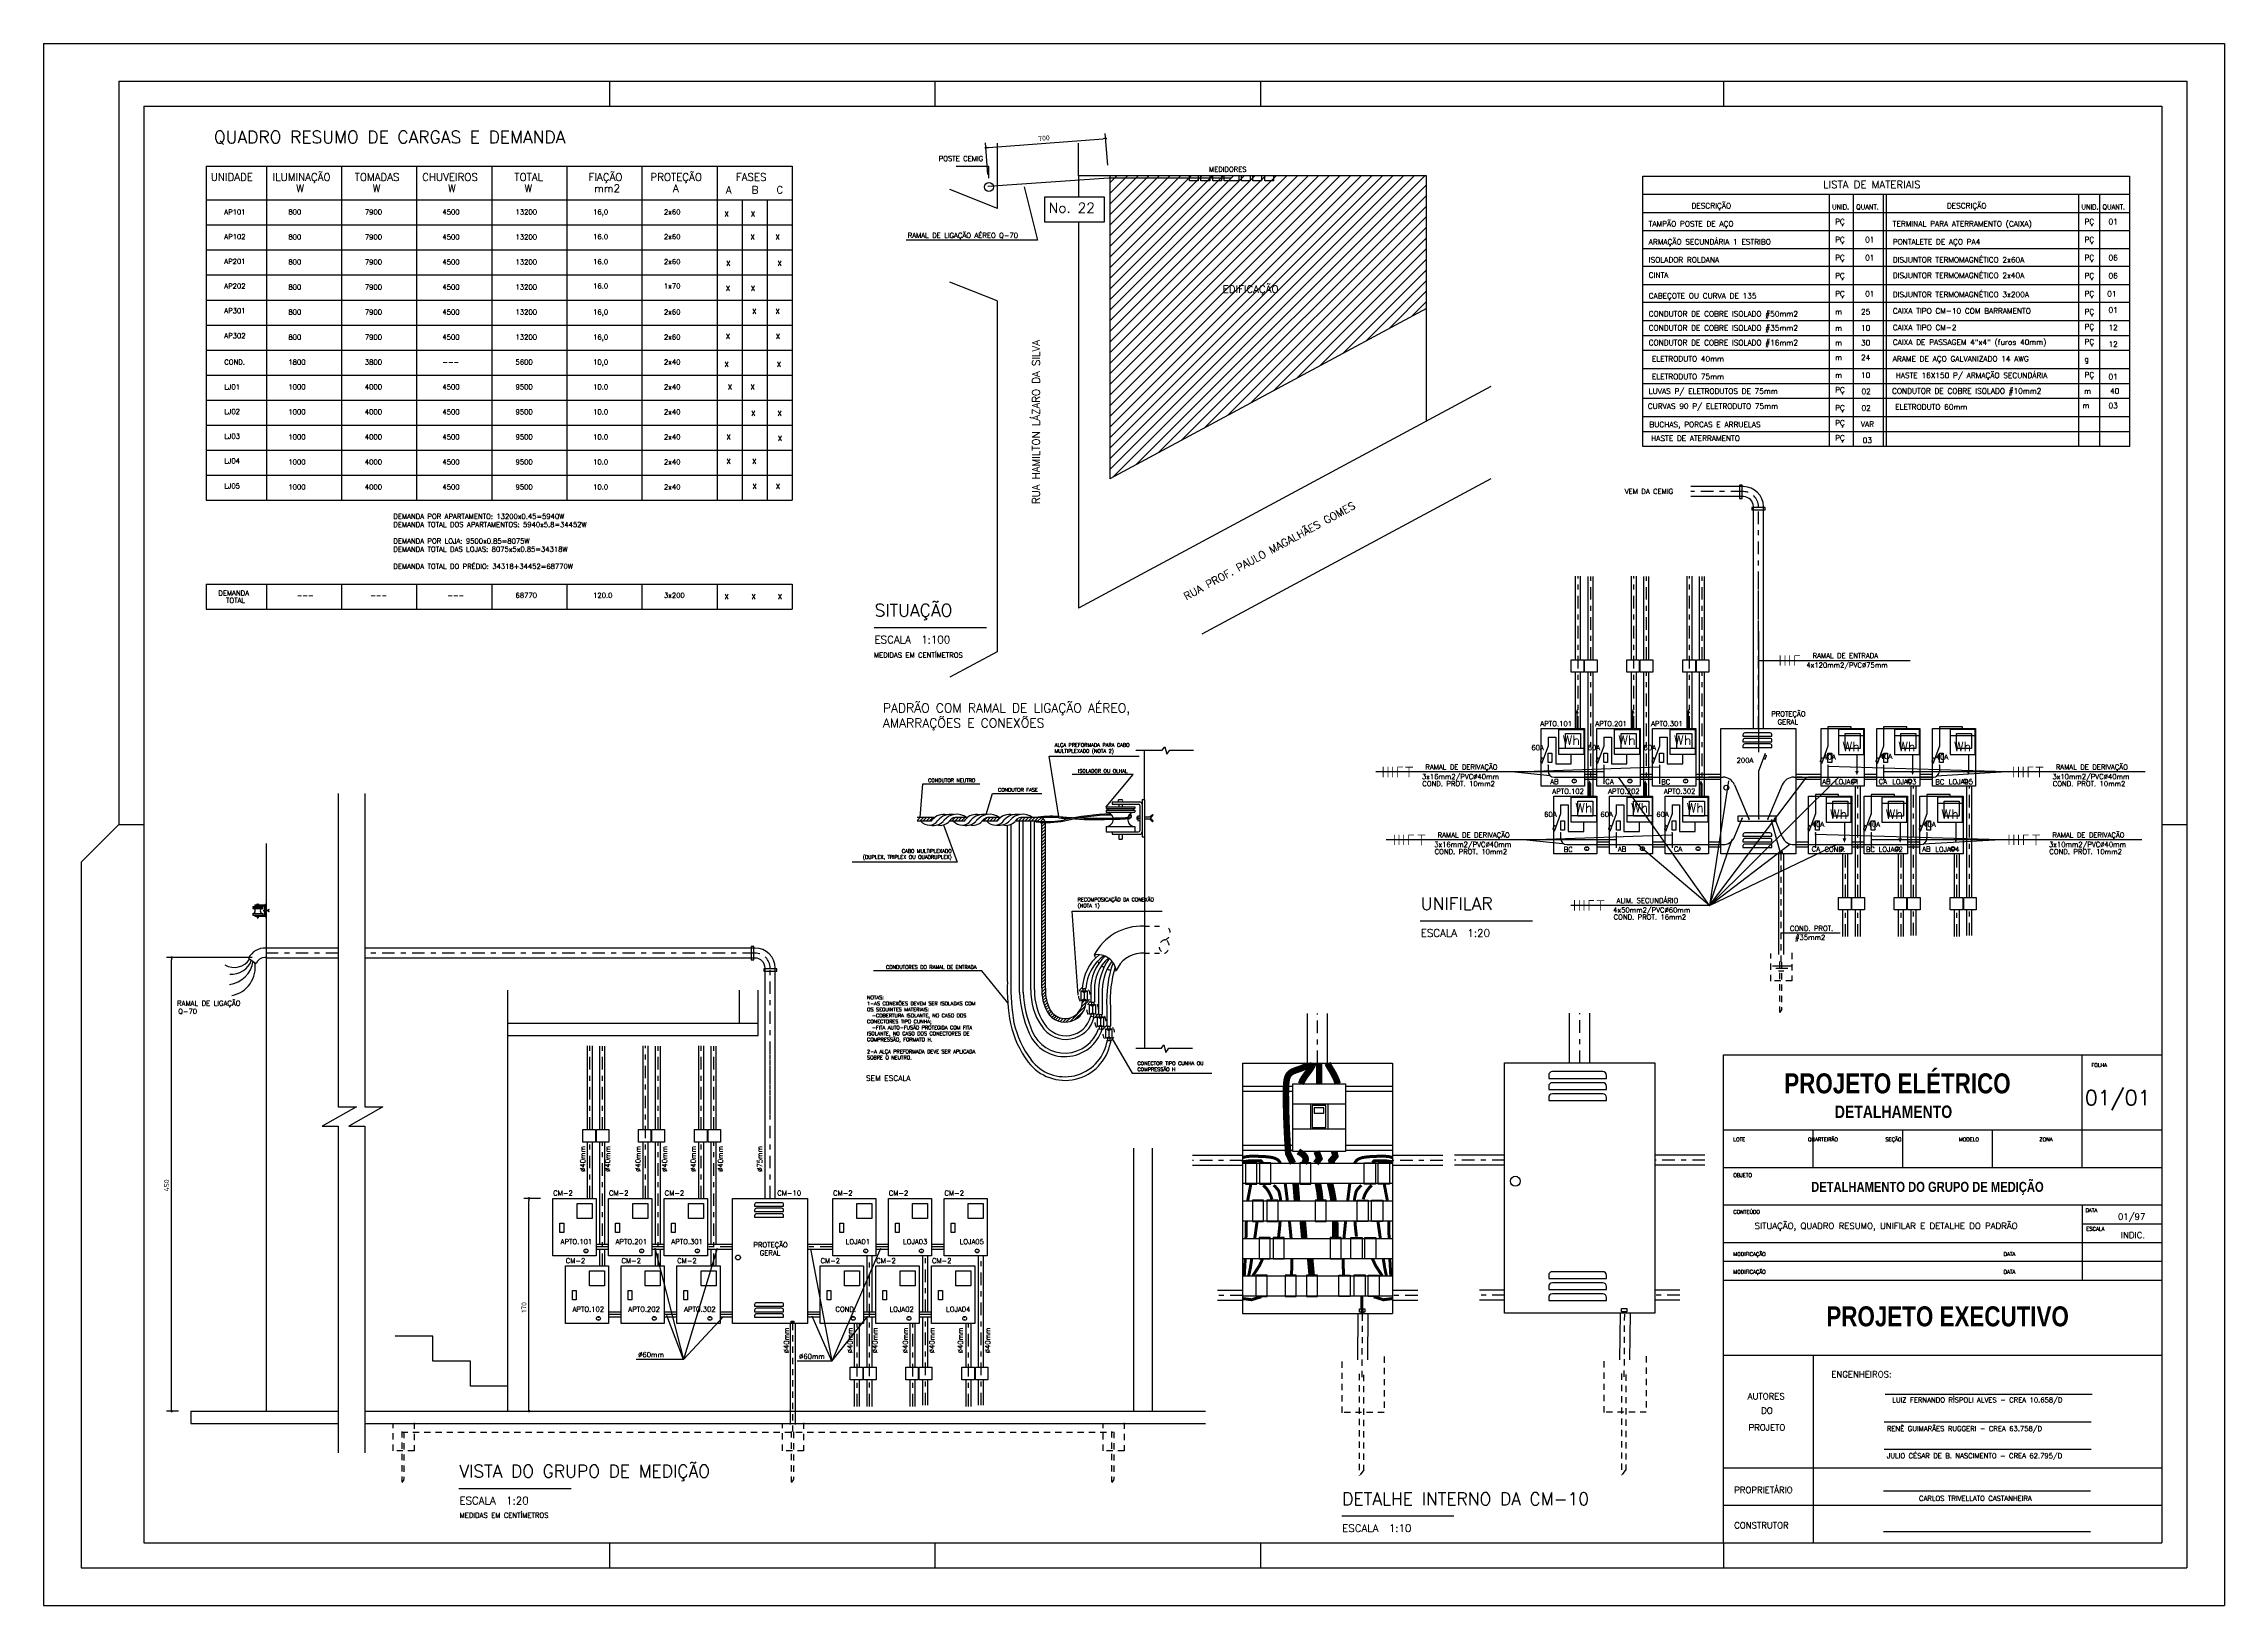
# Model space of a CAD drawing. Extents: x -15.1 to 78.4, y 14.2 to 45.4.
# Drawn here: x 34.86 to 78.41, y 14.24 to 45.44 of the extents above; entities that cross this region are included whole.
import ezdxf

# ---------------------------------------------------------------- set-up
doc = ezdxf.new("R2010")
doc.units = 0
doc.header["$LTSCALE"] = 0.5
doc.header["$MEASUREMENT"] = 0
doc.linetypes.add('DASHDOT', pattern=[1, 0.5, -0.25, 0, -0.25])
doc.linetypes.add('HIDDEN', pattern=[0.375, 0.25, -0.125])
doc.layers.get('0').update_dxf_attribs({"linetype": 'CONTINUOUS'})
doc.layers.get('DEFPOINTS').update_dxf_attribs({"linetype": 'CONTINUOUS'})
for name, color, linetype in [('CARIMBO', 4, 'CONTINUOUS'), ('COTAS', 1, 'CONTINUOUS'), ('DETALHES', 4, 'CONTINUOUS'), ('FORMATO', 2, 'CONTINUOUS'), ('MEDICAO', 4, 'CONTINUOUS'), ('MEDICAO-ELETRICA', 7, 'CONTINUOUS'), ('QUADRO', 2, 'CONTINUOUS'), ('SITUACAO', 2, 'CONTINUOUS'), ('TEXT_MEDICAO', 2, 'CONTINUOUS'), ('TEXTO-GERAL', 3, 'CONTINUOUS'), ('TITULOS', 6, 'CONTINUOUS')]:
    doc.layers.add(name, color=color, linetype=linetype)
doc.styles.add('ROMANS', font='romans.shx')
doc.styles.add('SANSSERIFBOLD', font='sasb____.pfb', dxfattribs={"height": 0.004})
doc.styles.get("Standard").update_dxf_attribs({"font": 'ISOCP'})
doc.dimstyles.new('MEDICAO$0', dxfattribs={"dimtxt": 0.1, "dimasz": 0.05, "dimexe": 0.1, "dimexo": 0.25, "dimgap": 0.05, "dimtad": 1, "dimdec": 4, "dimlfac": 100, "dimdsep": 46, "dimtxsty": 'Standard', "dimblk1": 'DOT', "dimblk2": 'DOT', "dimsah": 1, "dimcen": 2.5, "dimclrd": 1, "dimclre": 1, "dimclrt": 2, "dimadec": 0, "dimazin": 0, "dimtfac": 1, "dimtdec": 4, "dimtmove": 0, "dimatfit": 3, "dimldrblk": 'DOT', "dimfxl": 1, "dimtvp": 1, "dimtolj": 1, "dimtzin": 0, "dimarcsym": 0})
doc.dimstyles.new('TEXTO', dxfattribs={"dimtxt": 0.1, "dimasz": 0.1, "dimexe": 0.1, "dimexo": 0.3, "dimgap": 0.05, "dimtad": 1, "dimtih": 1, "dimtoh": 1, "dimdec": 4, "dimzin": 0, "dimdsep": 46, "dimtxsty": 'ROMANS', "dimcen": 0.09, "dimclrd": 1, "dimclre": 1, "dimclrt": 3, "dimadec": 0, "dimazin": 0, "dimtfac": 1, "dimtdec": 4, "dimtofl": 0, "dimtmove": 0, "dimatfit": 3, "dimfxl": 1, "dimtolj": 1, "dimtzin": 0, "dimarcsym": 0})

# ---------------------------------------------------------------- blocks, each defined once
blk = doc.blocks.new('A1')
at = {"layer": 'FORMATO', "color": 1}
for p, q in [((-42.8, 30.45), (0.75, 30.45)), ((-42.8, 30.45), (-42.8, -0.75)), ((0.75, 30.45), (0.75, -0.75)), ((-31.5, 29.7), (-31.5, 29.2)), ((-25, 29.7), (-25, 29.2)), ((-18.5, 29.7), (-18.5, 29.2)), ((-9.25, 29.7), (-9.25, 29.2)), ((-41.3, 14.85), (-40.8, 14.85)), ((-0.5, 14.85), (0, 14.85)), ((-31.5, 0.5), (-31.5, 0)), ((-25, 0.5), (-25, 0)), ((-18.5, 0.5), (-18.5, 0)), ((-9.25, 0.5), (-9.25, 0)), ((-42.8, -0.75), (0.75, -0.75))]:
    blk.add_line(p, q, dxfattribs=at)
at = {"layer": 'FORMATO'}
for p, q in [((-41.3, 29.7), (0, 29.7)), ((-41.3, 29.7), (-41.3, 14.85)), ((0, 29.7), (0, 0)), ((-41.3, 14.85), (-42.05, 14.1)), ((-42.05, 14.1), (-42.05, 0)), ((-42.05, 0), (0, 0))]:
    blk.add_line(p, q, dxfattribs=at)
at = {"layer": 'FORMATO', "color": 8}
for p, q in [((-40.8, 29.2), (-0.5, 29.2)), ((-40.8, 29.2), (-40.8, 0.5)), ((-0.5, 29.2), (-0.5, 0.5)), ((-40.8, 0.5), (-0.5, 0.5))]:
    blk.add_line(p, q, dxfattribs=at)
blk = doc.blocks.new('A1_50')
at = {"layer": 'FORMATO'}
blk.add_blockref('A1', (57.821, 13.702), dxfattribs=at)
blk = doc.blocks.new('CM-2-EF')
at = {"layer": 'MEDICAO'}
for points in [[(0, 0), (0, 0.46), (0.345, 0.46), (0.345, 0)], [(0.313, 0.42), (0.313, 0.3), (0.193, 0.3), (0.193, 0.42)], [(0.056, 0.188), (0.056, 0.263), (0.086, 0.263), (0.086, 0.188)]]:
    blk.add_lwpolyline(points, close=True, dxfattribs=at)
for centre, radius in [((0.264, 0.04), 0.0158), ((0.263, 0.049), 0.00145), ((0.263, 0.031), 0.00145)]:
    blk.add_circle(centre, radius, dxfattribs=at)
blk = doc.blocks.new('CM-10-EF')
at = {"layer": 'MEDICAO'}
for p, q in [((0.3925, 0.9651), (0.1912, 0.9651)), ((0.1762, 0.9501), (0.1762, 0.938)), ((0.1762, 0.938), (0.4075, 0.938)), ((0.1762, 0.9058), (0.1762, 0.8938)), ((0.1762, 0.8938), (0.4075, 0.8938)), ((0.3925, 0.9208), (0.1912, 0.9208)), ((0.3925, 0.8766), (0.1912, 0.8766)), ((0.4075, 0.938), (0.4075, 0.9501)), ((0.4075, 0.8938), (0.4075, 0.9058)), ((0.1762, 0.8616), (0.1762, 0.8495)), ((0.1762, 0.8495), (0.4075, 0.8495)), ((0.4075, 0.8495), (0.4075, 0.8616)), ((0.1762, 0.1508), (0.1762, 0.1388)), ((0.1762, 0.1388), (0.4075, 0.1388)), ((0.1762, 0.1065), (0.1762, 0.0945)), ((0.1762, 0.0945), (0.4075, 0.0945)), ((0.3925, 0.1658), (0.1912, 0.1658)), ((0.3925, 0.1215), (0.1912, 0.1215)), ((0.4075, 0.1388), (0.4075, 0.1508)), ((0.4075, 0.0945), (0.4075, 0.1065)), ((0.1762, 0.0623), (0.1762, 0.0502)), ((0.1762, 0.0502), (0.4075, 0.0502)), ((0.3925, 0.0773), (0.1912, 0.0773)), ((0.4075, 0.0502), (0.4075, 0.0623))]:
    blk.add_line(p, q, dxfattribs=at)
blk.add_lwpolyline([(0, 0), (0, 1), (0.6, 1), (0.6, 0)], close=True, dxfattribs=at)
blk.add_circle((0.0433, 0.5273), 0.0197, dxfattribs=at)
for centre, start, end in [((0.1912, 0.9501), 90, 180), ((0.3925, 0.9501), 0, 90), ((0.1912, 0.9058), 90, 180), ((0.1912, 0.8616), 90, 180), ((0.3925, 0.9058), 0, 90), ((0.3925, 0.8616), 0, 90), ((0.1912, 0.1508), 90, 180), ((0.1912, 0.1065), 90, 180), ((0.3925, 0.1508), 0, 90), ((0.3925, 0.1065), 0, 90), ((0.1912, 0.0623), 90, 180), ((0.3925, 0.0623), 0, 90)]:
    blk.add_arc(centre, 0.015, start, end, dxfattribs=at)
blk = doc.blocks.new('FAFAFANE')
at = {"const_width": 0.015}
for points in [[(0.0075, 0.105), (0.0075, -0.105)], [(0.105, 0.105), (0.105, -0.105)], [(0.1975, 0.105), (0.1975, -0.105)], [(0.2975, 0.105), (0.2975, -0.105)], [(0.3025, 0.0975), (0.4, 0.0975)]]:
    blk.add_lwpolyline(points, dxfattribs=at)
at = {"style": 'ROMANS'}
blk.add_attdef('C', (0.105, 0.12), '', height=0.1, dxfattribs=at)
blk = doc.blocks.new('TERRA')
at = {"const_width": 0.015}
for points in [[(-0.004, 0.098), (0.148, 0.098)], [(0.071, 0.105), (0.071, -0.105)]]:
    blk.add_lwpolyline(points, dxfattribs=at)
at = {"style": 'ROMANS', "flags": 1}
blk.add_attdef('C', (0.026, 0.118), '', height=0.1, dxfattribs=at)
at = {"style": 'ROMANS'}
blk.add_attdef('B', (0.026, -0.251), '', height=0.1, dxfattribs=at)
blk = doc.blocks.new('*X8')
at = {"color": 0}
for p, q in [((10.739, -1.141), (16.606, 4.727)), ((10.739, -0.929), (16.394, 4.727)), ((10.739, -0.716), (16.182, 4.727)), ((10.739, -0.504), (15.97, 4.727)), ((10.739, -0.292), (15.758, 4.727)), ((10.739, -0.08), (15.546, 4.727)), ((10.739, 0.132), (15.334, 4.727)), ((10.739, 0.344), (15.121, 4.727)), ((10.739, 0.556), (14.909, 4.727)), ((10.739, 0.769), (14.697, 4.727)), ((10.739, 0.981), (14.485, 4.727)), ((10.739, 1.193), (14.273, 4.727)), ((10.739, 1.405), (14.061, 4.727)), ((10.739, 1.617), (13.849, 4.727)), ((10.739, 1.829), (13.637, 4.727)), ((10.739, 2.041), (13.424, 4.727)), ((10.739, 2.253), (13.212, 4.727)), ((10.739, 2.466), (13, 4.727)), ((10.739, 2.678), (12.788, 4.727)), ((10.739, 2.89), (12.576, 4.727)), ((10.739, 3.102), (12.364, 4.727)), ((10.739, 3.314), (12.152, 4.727)), ((10.739, 3.526), (11.939, 4.727)), ((10.739, 3.738), (11.727, 4.727)), ((10.739, 3.951), (11.515, 4.727)), ((10.739, 4.163), (11.303, 4.727)), ((10.739, 4.375), (11.091, 4.727)), ((10.739, 4.587), (10.879, 4.727)), ((10.803, -1.288), (16.819, 4.727)), ((11.262, -1.042), (17.031, 4.727)), ((11.721, -0.795), (17.064, 4.548)), ((12.179, -0.549), (17.064, 4.336)), ((12.638, -0.302), (17.064, 4.124)), ((13.097, -0.056), (17.064, 3.912)), ((13.555, 0.191), (17.064, 3.699)), ((14.014, 0.438), (17.064, 3.487)), ((14.473, 0.684), (17.064, 3.275)), ((14.932, 0.931), (17.064, 3.063)), ((15.39, 1.177), (17.064, 2.851)), ((15.849, 1.424), (17.064, 2.639)), ((16.308, 1.671), (17.064, 2.427)), ((16.766, 1.917), (17.064, 2.215))]:
    blk.add_line(p, q, dxfattribs=at)
blk = doc.blocks.new('_DOT')
at = {"color": 0, "linetype": 'ByBlock'}
blk.add_line((-0.5, 0), (-1, 0), dxfattribs=at)
at = {"color": 0, "linetype": 'ByBlock', "const_width": 0.5}
blk.add_lwpolyline([(-0.25, 0, 1), (0.25, 0, 1)], format="xyb", close=True, dxfattribs=at)
blk = doc.blocks.new('*D9')
at = {"color": 1, "linetype": 'ByBlock', "transparency": 16777216}
for p, q in [((56.106, 43.01), (56.057, 43.645)), ((53.714, 42.826), (53.665, 43.46)), ((53.722, 43.364), (56.015, 43.541))]:
    blk.add_line(p, q, dxfattribs=at)
at = {"layer": 'DEFPOINTS', "color": 0, "linetype": 'ByBlock', "transparency": 16777216}
for p in [(56.065, 43.545), (56.125, 42.761), (53.733, 42.577)]:
    blk.add_point(p, dxfattribs=at)
at = {"color": 1, "linetype": 'ByBlock', "transparency": 16777216, "xscale": 0.05, "yscale": 0.05, "zscale": 0.05}
for p, rotation in [((56.065, 43.545), 4.408621996636145), ((53.672, 43.361), 184.4086219966362)]:
    blk.add_blockref('_DOT', p, dxfattribs=dict(at, rotation=rotation))
at = {"color": 2, "linetype": 'Continuous', "transparency": 16777216}
blk.add_text('700', height=0.1, rotation=4.4086, dxfattribs=at).set_placement((54.722, 43.492))
blk = doc.blocks.new('*D10')
at = {"color": 1, "linetype": 'ByBlock', "transparency": 16777216}
for p, q in [((39.021, 27.185), (37.312, 27.185)), ((37.412, 18.172), (37.412, 27.135)), ((37.548, 18.122), (37.312, 18.122))]:
    blk.add_line(p, q, dxfattribs=at)
at = {"layer": 'DEFPOINTS', "color": 0, "linetype": 'ByBlock', "transparency": 16777216}
for p in [(37.412, 27.185), (39.271, 27.185), (37.798, 18.122)]:
    blk.add_point(p, dxfattribs=at)
at = {"color": 1, "linetype": 'ByBlock', "transparency": 16777216, "xscale": 0.05, "yscale": 0.05, "zscale": 0.05}
for p, rotation in [((37.412, 27.185), 90), ((37.412, 18.122), 270)]:
    blk.add_blockref('_DOT', p, dxfattribs=dict(at, rotation=rotation))
at = {"color": 2, "linetype": 'Continuous', "transparency": 16777216}
blk.add_text('450', height=0.1, rotation=90, dxfattribs=at).set_placement((37.362, 22.51))
blk = doc.blocks.new('*D11')
at = {"color": 1, "linetype": 'ByBlock', "transparency": 16777216}
for p, q in [((44.776, 22.372), (44.449, 22.372)), ((44.549, 18.172), (44.549, 22.322)), ((44.378, 18.122), (44.649, 18.122))]:
    blk.add_line(p, q, dxfattribs=at)
at = {"layer": 'DEFPOINTS', "color": 0, "linetype": 'ByBlock', "transparency": 16777216}
for p in [(44.549, 22.372), (45.026, 22.372), (44.128, 18.122)]:
    blk.add_point(p, dxfattribs=at)
at = {"color": 1, "linetype": 'ByBlock', "transparency": 16777216, "xscale": 0.05, "yscale": 0.05, "zscale": 0.05}
for p, rotation in [((44.549, 22.372), 90), ((44.549, 18.122), 270)]:
    blk.add_blockref('_DOT', p, dxfattribs=dict(at, rotation=rotation))
at = {"color": 2, "linetype": 'Continuous', "transparency": 16777216}
blk.add_text('170', height=0.1, rotation=90, dxfattribs=at).set_placement((44.499, 20.09))
blk = doc.blocks.new('*X12')
at = {"color": 0}
for p, q in [((-1.3681, 5.9593), (-1.3595, 5.9679)), ((-1.3607, 5.9579), (-1.3507, 5.9679)), ((-1.3519, 5.9579), (-1.3419, 5.9679)), ((-1.343, 5.9579), (-1.333, 5.9679)), ((-1.3342, 5.9579), (-1.3242, 5.9679)), ((-1.2723, 5.9579), (-1.2623, 5.9679)), ((-1.2635, 5.9579), (-1.2535, 5.9679)), ((-1.2546, 5.9579), (-1.2446, 5.9679)), ((-1.2458, 5.9579), (-1.2358, 5.9679)), ((-1.1839, 5.9579), (-1.1744, 5.9674)), ((-1.1751, 5.9579), (-1.1651, 5.9679)), ((-1.1662, 5.9579), (-1.1562, 5.9679)), ((-1.1574, 5.9579), (-1.1474, 5.9679)), ((-1.1486, 5.9579), (-1.1386, 5.9679)), ((-1.0955, 5.9579), (-1.0891, 5.9643)), ((-1.0867, 5.9579), (-1.0767, 5.9679)), ((-1.0779, 5.9579), (-1.0679, 5.9679)), ((-1.069, 5.9579), (-1.059, 5.9679)), ((-1.0602, 5.9579), (-1.0502, 5.9679)), ((-1.0513, 5.9579), (-1.0413, 5.9679)), ((-1.0425, 5.9579), (-1.0325, 5.9679)), ((-1.0337, 5.9579), (-1.0243, 5.9673)), ((-1.0253, 5.9574), (-1.0184, 5.9643)), ((-1.0226, 5.9513), (-1.0194, 5.9544)), ((-1.022, 5.943), (-1.0121, 5.9529)), ((-1.022, 5.9342), (-1.012, 5.9442)), ((-1.022, 5.9253), (-1.012, 5.9353)), ((-1.0169, 5.957), (-1.0142, 5.9596)), ((-1.022, 5.9165), (-1.012, 5.9265)), ((-1.022, 5.9077), (-1.012, 5.9177)), ((-1.022, 5.8988), (-1.012, 5.9088)), ((-1.022, 5.89), (-1.012, 5.9)), ((-1.022, 5.8812), (-1.012, 5.8912)), ((-1.022, 5.8723), (-1.012, 5.8823)), ((-1.022, 5.8635), (-1.012, 5.8735)), ((-1.022, 5.8546), (-1.012, 5.8646)), ((-1.022, 5.8458), (-1.012, 5.8558)), ((-1.022, 5.837), (-1.012, 5.847)), ((-1.022, 5.8281), (-1.012, 5.8381)), ((-1.022, 5.8193), (-1.012, 5.8293)), ((-1.022, 5.8104), (-1.012, 5.8204)), ((-1.022, 5.8016), (-1.012, 5.8116)), ((-1.022, 5.7928), (-1.012, 5.8028)), ((-1.022, 5.7839), (-1.012, 5.7939)), ((-1.022, 5.7751), (-1.012, 5.7851)), ((-1.022, 5.7662), (-1.012, 5.7762)), ((-1.022, 5.7574), (-1.012, 5.7674)), ((-1.022, 5.7486), (-1.012, 5.7586)), ((-1.022, 5.7397), (-1.012, 5.7497)), ((-1.022, 5.7309), (-1.012, 5.7409)), ((-1.022, 5.7221), (-1.012, 5.7321)), ((-1.022, 5.7132), (-1.012, 5.7232)), ((-1.022, 5.7044), (-1.012, 5.7144)), ((-1.022, 5.6955), (-1.012, 5.7055)), ((-1.022, 5.6867), (-1.012, 5.6967)), ((-1.022, 5.6779), (-1.012, 5.6879)), ((-1.022, 5.669), (-1.012, 5.679)), ((-1.022, 5.6602), (-1.012, 5.6702)), ((-1.022, 5.6513), (-1.012, 5.6613)), ((-1.022, 5.6425), (-1.012, 5.6525)), ((-1.022, 5.6337), (-1.012, 5.6437)), ((-1.022, 5.6248), (-1.012, 5.6348)), ((-1.022, 5.616), (-1.012, 5.626)), ((-1.022, 5.6071), (-1.012, 5.6171)), ((-1.022, 5.5983), (-1.012, 5.6083)), ((-1.022, 5.5895), (-1.012, 5.5995)), ((-1.022, 5.5806), (-1.012, 5.5906)), ((-1.022, 5.5718), (-1.012, 5.5818)), ((-1.022, 5.563), (-1.012, 5.573)), ((-1.022, 5.5541), (-1.012, 5.5641)), ((-1.022, 5.5453), (-1.012, 5.5553)), ((-1.022, 5.5364), (-1.012, 5.5464)), ((-1.022, 5.5276), (-1.012, 5.5376)), ((-1.022, 5.5188), (-1.012, 5.5288)), ((-1.022, 5.5099), (-1.012, 5.5199)), ((-1.022, 5.5011), (-1.012, 5.5111)), ((-1.0221, 5.4921), (-1.012, 5.5022)), ((-1.0221, 5.4833), (-1.012, 5.4934)), ((-1.0215, 5.475), (-1.0121, 5.4844)), ((-1.0205, 5.4672), (-1.0116, 5.4761)), ((-1.019, 5.4598), (-1.0105, 5.4683)), ((-1.0172, 5.4528), (-1.009, 5.461)), ((-1.015, 5.4462), (-1.0071, 5.4541)), ((-1.0125, 5.4398), (-1.0048, 5.4475)), ((-0.9449, 5.4013), (-0.9007, 5.4456)), ((-0.9116, 5.4435), (-0.8995, 5.4557)), ((-0.9095, 5.4544), (-0.9038, 5.4602)), ((-1.0097, 5.4338), (-1.0022, 5.4413)), ((-1.0067, 5.428), (-0.9993, 5.4353)), ((-1.0031, 5.4227), (-0.996, 5.4299)), ((-0.9991, 5.4179), (-0.992, 5.425)), ((-0.9945, 5.4137), (-0.9874, 5.4208)), ((-0.9895, 5.4099), (-0.9822, 5.4171)), ((-0.9839, 5.4066), (-0.9764, 5.414)), ((-0.9778, 5.4038), (-0.9699, 5.4117)), ((-0.9711, 5.4017), (-0.9625, 5.4103)), ((-0.9636, 5.4004), (-0.9538, 5.4101)), ((-0.9551, 5.4001), (-0.9429, 5.4122)), ((-0.9313, 5.4062), (-0.9056, 5.4319))]:
    blk.add_line(p, q, dxfattribs=at)
blk = doc.blocks.new('REX')
at = {"layer": 'DETALHES', "color": 2}
for p, q in [((2.716, 5.321), (3.45, 5.321)), ((3.45, 5.321), (3.516, 5.412)), ((3.516, 5.412), (3.578, 5.207)), ((3.578, 5.207), (3.657, 5.321)), ((3.657, 5.321), (4.315, 5.321)), ((2.716, -2.95), (3.423, -2.95)), ((3.423, -2.95), (3.489, -2.859)), ((3.489, -2.859), (3.551, -3.064)), ((3.551, -3.064), (3.63, -2.95)), ((3.63, -2.95), (4.289, -2.95))]:
    blk.add_line(p, q, dxfattribs=at)
at = {"layer": 'DETALHES', "color": 4}
for p, q in [((2.955, 3.953), (2.955, 5.321)), ((1.889, 3.753), (2.689, 3.753)), ((1.889, 3.753), (1.889, 3.703)), ((1.889, 3.703), (2.689, 3.703)), ((1.889, 3.653), (2.689, 3.653)), ((1.889, 3.653), (1.889, 3.603)), ((1.939, 3.703), (1.939, 3.653)), ((2.055, 3.886), (2.822, 3.886)), ((2.055, 3.886), (2.055, 3.82)), ((2.055, 3.82), (2.789, 3.82)), ((2.239, 3.953), (2.338, 3.953)), ((2.239, 3.82), (2.239, 3.753)), ((2.339, 3.82), (2.339, 3.753)), ((2.639, 3.703), (2.639, 3.653)), ((2.689, 3.753), (2.689, 3.703)), ((2.689, 3.653), (2.689, 3.603)), ((2.822, 3.786), (2.822, 3.086)), ((2.889, 3.953), (2.889, 2.92)), ((2.889, 3.953), (2.955, 3.953)), ((2.955, 3.953), (2.955, 2.92)), ((-2.859, 3.453), (-3.352, 3.453)), ((-2.963, 3.353), (-3.352, 3.353)), ((-2.055, 3.353), (-2.456, 3.353)), ((-1.951, 3.453), (-2.304, 3.453)), ((-1.134, 3.353), (-1.548, 3.353)), ((-1.031, 3.453), (-1.396, 3.453)), ((-0.847, -1.109), (-0.847, 3.237)), ((-0.747, -1.109), (-0.747, 3.264)), ((0.009, 3.353), (-0.627, 3.353)), ((-0.508, -1.399), (-0.508, 3.353)), ((0.042, 3.453), (-0.475, 3.453)), ((-0.408, -1.398), (-0.408, 3.353)), ((-0.195, -1.33), (-0.195, 3.353)), ((-0.095, -1.331), (-0.095, 3.353)), ((0.109, -1.283), (0.109, 3.253)), ((0.209, -1.286), (0.209, 3.286)), ((1.889, 3.603), (2.689, 3.603)), ((1.889, 3.203), (2.689, 3.203)), ((1.889, 3.203), (1.889, 3.053)), ((1.889, 3.053), (2.789, 3.053)), ((2.055, 3.053), (2.055, 2.986)), ((2.689, 3.203), (2.689, 3.053)), ((2.739, 3.47), (2.772, 3.47)), ((2.739, 3.47), (2.739, 3.403)), ((2.739, 3.403), (2.772, 3.403)), ((2.772, 3.503), (2.822, 3.503)), ((2.772, 3.503), (2.772, 3.37)), ((2.772, 3.436), (2.822, 3.436)), ((2.772, 3.37), (2.822, 3.37)), ((2.055, 2.986), (2.822, 2.986)), ((2.239, 2.986), (2.239, 2.853)), ((2.239, 2.853), (2.339, 2.853)), ((2.339, 2.986), (2.339, 2.853)), ((2.889, 2.92), (2.955, 2.92)), ((2.955, 2.92), (2.955, -2.95)), ((2.955, -0.314), (2.848, -0.314)), ((1.201, -1.357), (1.284, -1.404)), ((1.201, -1.624), (1.284, -1.581)), ((1.23, -1.289), (1.33, -1.289)), ((1.284, -1.404), (1.367, -1.357)), ((1.284, -1.404), (1.284, -1.581)), ((1.284, -1.581), (1.367, -1.624)), ((1.429, -1.739), (1.513, -1.786)), ((1.468, -1.341), (1.468, -1.671)), ((1.468, -1.671), (1.568, -1.671)), ((1.513, -1.786), (1.596, -1.739)), ((1.513, -1.786), (1.513, -1.963)), ((1.568, -1.341), (1.568, -1.671)), ((1.681, -1.465), (1.681, -2.014)), ((1.781, -1.465), (1.781, -2.014)), ((1.912, -1.812), (1.912, -2.338)), ((2.012, -1.812), (2.012, -2.338)), ((1.429, -2.006), (1.513, -1.963)), ((1.463, -2.063), (1.562, -2.076)), ((1.513, -1.963), (1.596, -2.006)), ((1.648, -2.081), (1.731, -2.128)), ((1.648, -2.348), (1.731, -2.305)), ((1.68, -2.413), (1.777, -2.421)), ((1.681, -2.014), (1.781, -2.014)), ((1.698, -2.348), (1.698, -2.414)), ((1.731, -2.128), (1.814, -2.081)), ((1.731, -2.128), (1.731, -2.305)), ((1.731, -2.305), (1.814, -2.348)), ((1.764, -2.348), (1.764, -2.418)), ((1.879, -2.407), (1.962, -2.454)), ((1.912, -2.338), (2.012, -2.338)), ((1.962, -2.454), (2.046, -2.407)), ((1.879, -2.673), (1.962, -2.63)), ((1.909, -2.737), (1.909, -2.79)), ((1.909, -2.737), (2.009, -2.737)), ((1.926, -2.673), (1.926, -2.737)), ((1.962, -2.454), (1.962, -2.63)), ((1.962, -2.63), (2.046, -2.673)), ((1.993, -2.673), (1.993, -2.737)), ((2.009, -2.737), (2.009, -2.796))]:
    blk.add_line(p, q, dxfattribs=at)
at = {"layer": 'DETALHES', "color": 2, "linetype": 'HIDDEN'}
for p, q in [((2.955, 3.47), (3.105, 3.47)), ((3.105, 3.403), (2.955, 3.403)), ((3.105, 3.47), (3.176, 3.54)), ((3.105, 3.403), (3.176, 3.332)), ((3.119, 3.436), (3.2, 3.517)), ((3.119, 3.436), (3.2, 3.356)), ((3.176, 3.54), (3.2, 3.517)), ((3.176, 3.332), (3.2, 3.356)), ((2.955, 0.436), (3.513, 0.436)), ((2.955, -0.314), (3.513, -0.314))]:
    blk.add_line(p, q, dxfattribs=at)
at = {"layer": 'DETALHES'}
blk.add_line((2.955, 0.436), (2.943, 0.436), dxfattribs=at)
at = {"layer": 'DETALHES', "color": 4}
for points in [[(1.201, -1.624), (1.201, -1.357), (1.367, -1.357), (1.367, -1.624)], [(1.429, -2.006), (1.429, -1.739), (1.596, -1.739), (1.596, -2.006)], [(1.648, -2.348), (1.648, -2.081), (1.814, -2.081), (1.814, -2.348)], [(1.879, -2.673), (1.879, -2.407), (2.046, -2.407), (2.046, -2.673)]]:
    blk.add_lwpolyline(points, close=True, dxfattribs=at)
for centre, radius, start, end in [((2.268, 3.919), 0.0441, 130.48709, 228.57834), ((2.309, 3.919), 0.0441, 311.42166, 49.51291), ((2.822, 3.82), 0.0667, 0, 90), ((-3.017, 3.536), 0.295, 218.45325, 325.65906), ((-2.887, 3.578), 0.346, 254.82842, 317.51497), ((-3.01, 3.444), 0.102, 297.42508, 330.77244), ((-2.614, 3.138), 0.4, 77.35969, 140.15232), ((-2.715, 3.58), 0.346, 254.82842, 317.51497), ((-2.42, 3.079), 0.461, 80.09531, 140.35449), ((-2.43, 3.216), 0.239, 129.077, 147.5224), ((-2.249, 3.082), 0.461, 54.17596, 140.35449), ((-2.259, 3.219), 0.239, 76.5477, 147.5224), ((-2.109, 3.536), 0.295, 218.45325, 325.65906), ((-1.979, 3.578), 0.346, 254.82842, 317.51497), ((-2.102, 3.444), 0.102, 297.42508, 330.77244), ((-1.706, 3.138), 0.4, 77.35969, 140.15232), ((-1.807, 3.58), 0.346, 254.82842, 317.51497), ((-1.512, 3.079), 0.461, 80.09531, 140.35449), ((-1.522, 3.216), 0.239, 129.077, 147.5224), ((-1.341, 3.082), 0.461, 54.17596, 140.35449), ((-1.351, 3.219), 0.239, 76.5477, 147.5224), ((-1.188, 3.536), 0.295, 218.45325, 329.70672), ((-1.08, 3.646), 0.408, 260.41246, 318.03061), ((-1.181, 3.444), 0.102, 297.42508, 330.77244), ((-0.785, 3.138), 0.4, 77.35969, 140.15232), ((-0.886, 3.58), 0.346, 254.82842, 317.51497), ((-0.591, 3.079), 0.461, 80.09531, 138.01193), ((-0.42, 3.082), 0.461, 54.17596, 140.35449), ((-0.43, 3.219), 0.239, 76.5477, 147.5224), ((0.034, 3.599), 0.276, 243.13534, 253.29053), ((0.348, 0.782), 2.705, 85.01595, 99.12307), ((0.009, 3.253), 0.1, 82.0964, 90), ((0.042, 3.286), 0.167, 19.88373, 90), ((0.348, 0.782), 2.672, 85.02588, 95.3148), ((1.889, 3.403), 0.2, 11.23348, 90), ((1.889, 3.403), 0.2, 270, 1.65156), ((2.689, 3.403), 0.2, 174.20905, 270), ((2.689, 3.403), 0.2, 90, 164.23898), ((2.789, 3.086), 0.0333, 270, 0), ((2.822, 3.053), 0.0667, 270, 0), ((2.876, -1.044), 1.482, 87.37967, 152.5201), ((2.532, -1.354), 1.304, 129.85972, 177.13978), ((2.525, -1.354), 1.197, 125.63408, 176.90152), ((2.678, -1.291), 1.212, 132.26684, 182.49906), ((1.656, -0.873), 0.521, 8.42899, 100.46687), ((2.149, -0.182), 0.615, 196.85508, 205.26555), ((2.678, -1.291), 1.112, 130.54847, 182.47386), ((2.149, -0.182), 0.615, 215.44956, 221.62098), ((3.251, -1.383), 1.572, 144.14131, 183.0084), ((3.251, -1.383), 1.472, 144.68272, 183.16864), ((4.986, -1.607), 3.081, 160.41843, 183.86788), ((2.894, -1.094), 0.782, 93.38513, 157.59649), ((4.428, -1.304), 5.279, 177.86502, 190.4671), ((4.428, -1.304), 5.179, 177.86502, 190.44464), ((2.149, -0.182), 0.615, 231.04778, 238.82769), ((2.149, -0.182), 0.615, 248.13211, 257.59502), ((5.023, -1.6), 3.019, 162.49086, 184.00802), ((2.739, -1.244), 3.251, 182.73568, 203.30501), ((2.739, -1.244), 3.151, 182.75697, 203.18197), ((1.483, -1.379), 1.679, 178.33187, 214.21959), ((1.483, -1.379), 1.579, 178.27984, 214.20698), ((1.322, -1.352), 1.215, 176.708, 209.40829), ((1.322, -1.352), 1.115, 176.56352, 209.31414), ((0.756, -1.647), 0.578, 211.45449, 2.58472), ((0.756, -1.647), 0.478, 211.66299, 2.58472), ((1.795, -1.333), 0.55, 175.43447, 182.46868), ((1.836, -1.333), 0.525, 175.19327, 182.67326), ((2.036, -1.715), 0.55, 175.42274, 182.46868), ((2.077, -1.715), 0.525, 175.18098, 182.67326), ((2.012, -1.633), 2.845, 192.78338, 216.68256), ((2.012, -1.633), 2.745, 192.8254, 216.57663), ((0.748, -2.097), 0.985, 203.19358, 341.27098), ((0.778, -1.9), 0.803, 211.75446, 347.30386), ((0.778, -1.899), 0.704, 211.4045, 346.53413), ((0.905, -2.034), 0.574, 356.84245, 2.73788), ((0.899, -2.031), 0.647, 356.21454, 2.33956), ((2.245, -2.057), 0.55, 175.58318, 182.46868), ((2.287, -2.057), 0.525, 175.34912, 182.67326), ((2.477, -2.383), 0.55, 175.43447, 182.46868), ((2.519, -2.383), 0.525, 175.19327, 182.67326), ((0.751, -2.56), 1.281, 217.1483, 349.35742), ((0.745, -2.101), 1.081, 203.46338, 342.76257), ((0.751, -2.559), 1.181, 216.94875, 348.70584)]:
    blk.add_arc(centre, radius, start, end, dxfattribs=at)
at = {"layer": 'DETALHES'}
for centre, radius, start, end in [((2.789, 3.786), 0.0333, 0, 90), ((0.009, 3.253), 0.1, 0, 43.53851), ((0.042, 3.286), 0.167, 0, 9.9989), ((2.149, -0.182), 0.615, 266.64768, 272.04078)]:
    blk.add_arc(centre, radius, start, end, dxfattribs=at)
at = {"layer": 'DETALHES', "color": 3}
for centre, radius, start, end in [((0.28, 5.897), 2.582, 262.74931, 280.2177), ((0.246, 5.978), 2.636, 264.92555, 280.6546), ((1.589, 14.373), 10.975, 264.72826, 266.29077), ((1.589, 14.373), 10.942, 264.72826, 266.96006), ((2.188, -2.843), 6.398, 91.50685, 103.16814), ((2.188, -2.843), 6.365, 91.24536, 103.16814), ((1.589, 14.373), 10.975, 266.98096, 272.81071), ((1.589, 14.373), 10.942, 267.76024, 272.81071), ((2.207, 6.313), 2.904, 268.37018, 276.3642), ((2.207, 6.313), 2.871, 268.37018, 276.3642), ((2.526, 3.494), 0.0673, 267.51349, 62.54493), ((2.526, 3.494), 0.034, 267.51349, 80.12269)]:
    blk.add_arc(centre, radius, start, end, dxfattribs=at)
at = {"layer": 'DETALHES', "color": 2, "linetype": 'HIDDEN'}
for centre, radius, start, end in [((3.552, -0.127), 0.19, 101.79079, 258.20921), ((3.481, 0.248), 0.191, 279.73474, 80.26526), ((3.435, -0.121), 0.208, 291.97022, 62.3511), ((1.384, -1.48), 0.265, 125.19669, 234.9806), ((1.184, -1.48), 0.265, 305.0194, 54.80331), ((1.635, -1.869), 0.284, 125.9855, 231.54033), ((1.395, -1.874), 0.285, 304.23554, 53.36085), ((1.897, -2.218), 0.318, 133.52651, 224.52508), ((1.601, -2.208), 0.287, 306.47535, 51.14546), ((2.062, -2.53), 0.265, 125.19669, 234.9806), ((1.862, -2.53), 0.265, 305.0194, 54.80331)]:
    blk.add_arc(centre, radius, start, end, dxfattribs=at)
at = {"layer": 'DETALHES', "color": 4}
for points in [[(1.201, -1.357), (1.367, -1.357), (1.284, -1.404)], [(1.201, -1.624), (1.284, -1.581), (1.201, -1.624), (1.367, -1.624)], [(1.429, -1.739), (1.596, -1.739), (1.513, -1.786)], [(1.429, -2.006), (1.513, -1.963), (1.429, -2.006), (1.596, -2.006)], [(1.648, -2.081), (1.814, -2.081), (1.731, -2.128)], [(1.648, -2.348), (1.731, -2.305), (1.648, -2.348), (1.814, -2.348)], [(1.879, -2.407), (2.046, -2.407), (1.962, -2.454)], [(1.879, -2.673), (1.962, -2.63), (1.879, -2.673), (2.046, -2.673)]]:
    blk.add_solid(points, dxfattribs=at)
at = {"layer": 'DETALHES', "color": 1, "xscale": 10.0000000002, "yscale": 10.0000000002, "zscale": 10.0000000002}
blk.add_blockref('*X12', (10.329, -56.226), dxfattribs=at)
at = {"layer": 'DETALHES', "color": 2, "style": 'ROMANS'}
blk.add_text('SEM ESCALA', height=0.15, dxfattribs=at).set_placement((-4.768, -3.855))
at = {"layer": 'DETALHES', "attachment_point": 1, "style": 'ROMANS'}
for s, insert, char_height, width in [('\\C6;PADRÃO COM RAMAL DE LIGAÇÃO AÉREO,\\PAMARRAÇÕES E CONEXÕES', (-4.3, 6.615), 0.25, 8.279), ('NOTAS: \\P\\C3;1-AS CONEXÕES DEVEM SER ISOLADAS COM\\POS SEGUINTES MATERIAIS:\\P  -COBERTURA ISOLANTE, NO CASO DOS\\PCONECTORES TIPO CUNHA;\\P  -FITA AUTO-FUSÃO PROTEGIDA COM FITA\\PISOLANTE, NO CASO DOS CONECTORES DE \\PCOMPRESSÃO, FORMATO H.\\P\\P2-A ALÇA PREFORMADA DEVE SER APLICADA\\PSOBRE O NEUTRO.', (-4.741, -1.491), 0.1, 3.60692)]:
    blk.add_mtext(s, dxfattribs=dict(at, insert=insert, char_height=char_height, width=width))
at = {"layer": 'DETALHES', "color": 3, "char_height": 0.1, "style": 'ROMANS'}
for s, insert, attachment_point in [('\\A1;ALÇA PREFORMADA PARA CABO\\PMULTIPLEXADO (NOTA 2)', (0.463, 5.364), 4), ('\\A1;CONDUTOR NEUTRO', (-3.046, 4.483), 4), ('\\A1;CONDUTOR FASE', (-1.108, 4.22), 4), ('\\A1;ISOLADOR OU OLHAL', (2.487, 4.742), 6), ('\\A1;CABO MULTIPLEXADO\\P(DUPLEX, TRIPLEX OU QUADRUPLEX)', (-2.394, 2.422), 6), ('\\A1;RECOMPOSICAÇÃO DA CONEXÃO\\P(NOTA 1)', (1.102, 1.076), 4), ('\\A1;CONDUTORES DO RAMAL DE ENTRADA', (-1.704, -0.698), 6), ('\\A1;\\PCONECTOR TIPO CUNHA OU \\PCOMPRESSÃO H', (2.759, -3.368), 4)]:
    blk.add_mtext(s, dxfattribs=dict(at, insert=insert, attachment_point=attachment_point))
at = {"layer": 'DETALHES', "color": 1, "annotation_type": 0, "has_hookline": 1}
for points, hookline_direction, text_width in [([(0.583, 3.477), (0.313, 5.155), (0.413, 5.155)], 0, 2.362), ([(-3.267, 3.453), (-3.196, 4.383), (-3.096, 4.383)], 0, 1.448), ([(1.889, 3.753), (2.637, 4.642), (2.537, 4.642)], 1, 1.552), ([(-1.433, 3.533), (-1.258, 4.12), (-1.158, 4.12)], 0, 1.229), ([(-2.619, 3.248), (-2.244, 2.212), (-2.344, 2.212)], 1, 2.771), ([(1.119, -1.48), (0.952, 0.857), (1.052, 0.857)], 0, 2.362), ([(-0.837, -1.687), (-1.554, -0.798), (-1.654, -0.798)], 1, 2.867), ([(2.046, -2.673), (2.609, -3.641), (2.709, -3.641)], 0, 2.076)]:
    blk.add_leader(points, dimstyle='TEXTO', dxfattribs=dict(at, hookline_direction=hookline_direction, text_width=text_width))

msp = doc.modelspace()

# ---------------------------------------------------------------- linework, layer by layer
at = {"layer": 'CARIMBO', "color": 6}
for p, q in [((68.405879, 25.2404063), (77.155879, 25.2404063)), ((68.405879, 15.4904063), (68.405879, 25.2404063)), ((68.405879, 23.7404063), (77.155879, 23.7404063)), ((68.405879, 22.9904063), (77.155879, 22.9904063)), ((68.405879, 22.2404063), (77.155879, 22.2404063)), ((68.405879, 20.7404063), (77.155879, 20.7404063)), ((68.405879, 19.2404063), (77.155879, 19.2404063)), ((68.405879, 16.9904063), (77.155879, 16.9904063)), ((68.405879, 16.2404063), (77.155879, 16.2404063))]:
    msp.add_line(p, q, dxfattribs=at)
at = {"layer": 'CARIMBO', "color": 4}
for p, q in [((75.565879, 23.7404063), (75.565879, 25.2404063)), ((70.195879, 22.9904063), (70.195879, 23.7404063)), ((71.985879, 22.9904063), (71.985879, 23.7404063)), ((73.775879, 22.9904063), (73.775879, 23.7404063)), ((75.565879, 22.9904063), (75.565879, 23.7404063)), ((75.565879, 22.2404063), (75.565879, 21.4904063)), ((68.405879, 21.4904063), (77.155879, 21.4904063)), ((68.405879, 21.1154063), (77.155879, 21.1154063)), ((70.195879, 19.2404063), (70.195879, 15.4904063)), ((71.6339722, 18.4630996), (75.7652967, 18.4630996)), ((71.6122121, 17.9073309), (75.7435366, 17.9073309)), ((71.6122121, 17.3641289), (75.7435366, 17.3641289)), ((71.6013319, 16.5302864), (75.7326564, 16.5302864)), ((71.6013319, 15.7166202), (75.7326564, 15.7166202))]:
    msp.add_line(p, q, dxfattribs=at)
at = {"layer": 'CARIMBO'}
for p, q in [((77.155879, 25.2404063), (77.155879, 15.4904063)), ((75.565879, 21.8654063), (77.155879, 21.8654063)), ((75.565879, 21.4904063), (75.565879, 20.7404063)), ((68.405879, 15.4904063), (77.155879, 15.4904063))]:
    msp.add_line(p, q, dxfattribs=at)
for p in [(70.195879, 22.9904063), (71.985879, 22.9904063), (73.775879, 22.9904063), (75.565879, 22.9904063)]:
    msp.add_point(p, dxfattribs=at)
at = {"layer": 'MEDICAO', "color": 1}
for p, q in [((68.8006358, 36.5897998), (67.7534407, 36.5897998)), ((68.7733335, 36.618711), (68.7250884, 36.618711)), ((68.7250884, 36.618711), (68.7250884, 36.3556726)), ((68.7733335, 36.3556726), (68.7733335, 36.618711)), ((68.8006358, 36.3897998), (67.7534407, 36.3897998)), ((68.7250884, 36.3556726), (68.7733335, 36.3556726)), ((68.9720071, 36.173527), (68.9720071, 36.1252818)), ((69.2350456, 36.173527), (68.9720071, 36.173527)), ((69.0006358, 33.4426463), (69.0006358, 36.1897998)), ((69.2006358, 33.4426463), (69.2006358, 36.1897998)), ((69.2350456, 36.1252818), (69.2350456, 36.173527)), ((68.9720071, 36.1252818), (69.2350456, 36.1252818)), ((65.4506358, 33.1325081), (65.4506358, 34.8023476)), ((65.5506358, 33.1325081), (65.5506358, 34.8023476)), ((65.7006358, 33.1325081), (65.7006358, 34.7963589)), ((65.8006358, 33.1325081), (65.8006358, 34.7963589)), ((66.5631358, 33.1325081), (66.5631358, 34.8023476)), ((66.6631358, 33.1325081), (66.6631358, 34.8023476)), ((66.8131358, 33.1325081), (66.8131358, 34.7963589)), ((66.9131358, 33.1325081), (66.9131358, 34.7963589)), ((67.6756358, 33.1325081), (67.6756358, 34.8023476)), ((67.7756358, 33.1325081), (67.7756358, 34.8023476)), ((67.9256358, 33.1325081), (67.9256358, 34.7963589)), ((68.0256358, 33.1325081), (68.0256358, 34.7963589)), ((69.0006358, 31.7575081), (69.0006358, 34.6942197)), ((69.2006358, 31.7575081), (69.2006358, 34.6942197)), ((65.3614885, 32.8825081), (65.3614885, 33.1325081)), ((65.3614885, 33.1325081), (65.6114885, 33.1325081)), ((65.6114885, 33.1325081), (65.6114885, 32.8825081)), ((65.6306786, 32.8825081), (65.6306786, 33.1325081)), ((65.6306786, 33.1325081), (65.8806786, 33.1325081)), ((65.8806786, 33.1325081), (65.8806786, 32.8825081)), ((66.4717264, 32.8825081), (66.4717264, 33.1325081)), ((66.4717264, 33.1325081), (66.7217264, 33.1325081)), ((66.7217264, 33.1325081), (66.7217264, 32.8825081)), ((66.7409165, 32.8825081), (66.7409165, 33.1325081)), ((66.7409165, 33.1325081), (66.9909165, 33.1325081)), ((66.9909165, 33.1325081), (66.9909165, 32.8825081)), ((67.5933511, 32.8825081), (67.5933511, 33.1325081)), ((67.5933511, 33.1325081), (67.8433511, 33.1325081)), ((67.8433511, 33.1325081), (67.8433511, 32.8825081)), ((67.8625412, 32.8825081), (67.8625412, 33.1325081)), ((67.8625412, 33.1325081), (68.1125412, 33.1325081)), ((68.1125412, 33.1325081), (68.1125412, 32.8825081)), ((65.6114885, 32.8825081), (65.3614885, 32.8825081)), ((65.4506358, 31.7575081), (65.4506358, 32.8825081)), ((65.5506358, 31.7575081), (65.5506358, 32.8825081)), ((65.8806786, 32.8825081), (65.6306786, 32.8825081)), ((65.7006358, 30.4075081), (65.7006358, 32.8825081)), ((65.8006358, 30.4075081), (65.8006358, 32.8825081)), ((66.7217264, 32.8825081), (66.4717264, 32.8825081)), ((66.5631358, 31.7575081), (66.5631358, 32.8825081)), ((66.6631358, 31.7575081), (66.6631358, 32.8825081)), ((66.9909165, 32.8825081), (66.7409165, 32.8825081)), ((66.8131358, 30.4075081), (66.8131358, 32.8825081)), ((66.9131358, 30.4075081), (66.9131358, 32.8825081)), ((67.8433511, 32.8825081), (67.5933511, 32.8825081)), ((67.6756358, 31.7575081), (67.6756358, 32.8825081)), ((67.7756358, 31.7575081), (67.7756358, 32.8825081)), ((68.1125412, 32.8825081), (67.8625412, 32.8825081)), ((67.9256358, 30.4075081), (67.9256358, 32.8825081)), ((68.0256358, 30.4075081), (68.0256358, 32.8825081)), ((68.7910541, 31.6327351), (68.7910541, 31.602604)), ((68.7910541, 31.602604), (69.3694433, 31.602604)), ((68.7910541, 31.522066), (68.7910541, 31.491935)), ((68.7910541, 31.491935), (69.3694433, 31.491935)), ((68.7910541, 31.411397), (68.7910541, 31.3812659)), ((68.7910541, 31.3812659), (69.3694433, 31.3812659)), ((69.3319433, 31.6702351), (68.8285541, 31.6702351)), ((69.3319433, 31.559566), (68.8285541, 31.559566)), ((69.3319433, 31.448897), (68.8285541, 31.448897)), ((69.3694433, 31.602604), (69.3694433, 31.6327351)), ((69.3694433, 31.491935), (69.3694433, 31.522066)), ((69.3694433, 31.3812659), (69.3694433, 31.411397)), ((65.8779973, 30.8360827), (65.6256358, 30.8360827)), ((65.8779973, 30.7360827), (65.6256358, 30.7360827)), ((66.9904973, 30.8360827), (66.7381358, 30.8360827)), ((66.9904973, 30.7360827), (66.7381358, 30.7360827)), ((68.3506358, 30.8360827), (67.8506358, 30.8360827)), ((68.3506358, 30.7360827), (67.8506358, 30.7360827)), ((70.3506358, 30.8360827), (69.8506358, 30.8360827)), ((70.3506358, 30.7360827), (69.8506358, 30.7360827)), ((71.0381358, 28.3825081), (71.0381358, 30.6075081)), ((71.1381358, 28.3825081), (71.1381358, 30.6075081)), ((71.4654973, 30.8360827), (71.2131358, 30.8360827)), ((71.4654973, 30.7360827), (71.2131358, 30.7360827)), ((72.1506358, 28.3825081), (72.1506358, 30.6075081)), ((72.2506358, 28.3825081), (72.2506358, 30.6075081)), ((72.5779973, 30.8360827), (72.3256358, 30.8360827)), ((72.5779973, 30.7360827), (72.3256358, 30.7360827)), ((73.2631358, 28.3825081), (73.2631358, 30.6075081)), ((73.3631358, 28.3825081), (73.3631358, 30.6075081)), ((68.7910541, 29.6345439), (68.7910541, 29.6044129)), ((69.3319433, 29.6720439), (68.8285541, 29.6720439)), ((69.3694433, 29.6044129), (69.3694433, 29.6345439)), ((66.1279973, 29.4860827), (65.8756358, 29.4860827)), ((66.1279973, 29.3860827), (65.8756358, 29.3860827)), ((67.2404973, 29.4860827), (66.9881358, 29.4860827)), ((67.2404973, 29.3860827), (66.9881358, 29.3860827)), ((68.3529973, 29.4860827), (68.1006358, 29.4860827)), ((68.3529973, 29.3860827), (68.1006358, 29.3860827)), ((68.7910541, 29.6044129), (69.3694433, 29.6044129)), ((68.7910541, 29.5238749), (68.7910541, 29.4937438)), ((68.7910541, 29.4937438), (69.3694433, 29.4937438)), ((68.7910541, 29.4132058), (68.7910541, 29.3830748)), ((68.7910541, 29.3830748), (69.3694433, 29.3830748)), ((69.3319433, 29.5613749), (68.8285541, 29.5613749)), ((69.3319433, 29.4507058), (68.8285541, 29.4507058)), ((69.3694433, 29.4937438), (69.3694433, 29.5238749)), ((69.3694433, 29.3830748), (69.3694433, 29.4132058)), ((69.5068762, 27.2401552), (69.5068762, 29.2575081)), ((69.6068762, 27.2401552), (69.6068762, 29.2575081)), ((70.1006358, 29.4860827), (69.8482742, 29.4860827)), ((70.1006358, 29.3860827), (69.8482742, 29.3860827)), ((70.7881358, 28.3825081), (70.7881358, 29.2575081)), ((70.8881358, 28.3825081), (70.8881358, 29.2575081)), ((71.2154973, 29.4860827), (70.9631358, 29.4860827)), ((71.2154973, 29.3860827), (70.9631358, 29.3860827)), ((71.9006358, 28.3825081), (71.9006358, 29.2575081)), ((72.0006358, 28.3825081), (72.0006358, 29.2575081)), ((72.3279973, 29.4860827), (72.0756358, 29.4860827)), ((72.3279973, 29.3860827), (72.0756358, 29.3860827)), ((73.0131358, 28.3825081), (73.0131358, 29.2575081)), ((73.1131358, 28.3825081), (73.1131358, 29.2575081)), ((70.699582, 28.1325081), (70.699582, 28.3825081)), ((70.699582, 28.3825081), (70.949582, 28.3825081)), ((70.949582, 28.3825081), (70.949582, 28.1325081)), ((70.968772, 28.1325081), (70.968772, 28.3825081)), ((70.968772, 28.3825081), (71.218772, 28.3825081)), ((71.218772, 28.3825081), (71.218772, 28.1325081)), ((71.8098199, 28.1325081), (71.8098199, 28.3825081)), ((71.8098199, 28.3825081), (72.0598199, 28.3825081)), ((72.0598199, 28.3825081), (72.0598199, 28.1325081)), ((72.0790099, 28.1325081), (72.0790099, 28.3825081)), ((72.0790099, 28.3825081), (72.3290099, 28.3825081)), ((72.3290099, 28.3825081), (72.3290099, 28.1325081)), ((72.9314446, 28.1325081), (72.9314446, 28.3825081)), ((72.9314446, 28.3825081), (73.1814446, 28.3825081)), ((73.1814446, 28.3825081), (73.1814446, 28.1325081)), ((73.2006346, 28.1325081), (73.2006346, 28.3825081)), ((73.2006346, 28.3825081), (73.4506346, 28.3825081)), ((73.4506346, 28.3825081), (73.4506346, 28.1325081)), ((70.949582, 28.1325081), (70.699582, 28.1325081)), ((70.7881358, 27.6002792), (70.7881358, 28.1325081)), ((70.8881358, 27.6002792), (70.8881358, 28.1325081)), ((71.218772, 28.1325081), (70.968772, 28.1325081)), ((71.0381358, 27.6019758), (71.0381358, 28.1325081)), ((71.1381358, 27.6019758), (71.1381358, 28.1325081)), ((72.0598199, 28.1325081), (71.8098199, 28.1325081)), ((71.9006358, 27.6002792), (71.9006358, 28.1325081)), ((72.0006358, 27.6002792), (72.0006358, 28.1325081)), ((72.3290099, 28.1325081), (72.0790099, 28.1325081)), ((72.1506358, 27.6250458), (72.1506358, 28.1325081)), ((72.2506358, 27.6250458), (72.2506358, 28.1325081)), ((73.1814446, 28.1325081), (72.9314446, 28.1325081)), ((73.0131358, 27.6002792), (73.0131358, 28.1325081)), ((73.1131358, 27.6002792), (73.1131358, 28.1325081)), ((73.4506346, 28.1325081), (73.2006346, 28.1325081)), ((73.2631358, 27.6250458), (73.2631358, 28.1325081)), ((73.3631358, 27.6250458), (73.3631358, 28.1325081))]:
    msp.add_line(p, q, dxfattribs=at)
at = {"layer": 'MEDICAO', "color": 1, "linetype": 'DASHDOT'}
for p, q in [((68.8006358, 36.4897998), (67.7534407, 36.4897998)), ((69.1006358, 33.4426463), (69.1006358, 36.1897998)), ((65.5006358, 31.7575081), (65.5006358, 34.8023476)), ((65.7506358, 33.1325081), (65.7506358, 34.7963589)), ((66.6131358, 31.7575081), (66.6131358, 34.8023476)), ((66.8631358, 33.1325081), (66.8631358, 34.7963589)), ((67.7256358, 31.7575081), (67.7256358, 34.8023476)), ((67.9756358, 33.1325081), (67.9756358, 34.7963589)), ((69.1006358, 31.7575081), (69.1006358, 34.6942197)), ((65.7506358, 30.4075081), (65.7506358, 32.8825081)), ((66.8631358, 30.4075081), (66.8631358, 32.8825081)), ((67.9756358, 30.4075081), (67.9756358, 32.8825081)), ((65.8779973, 30.7860827), (65.6256358, 30.7860827)), ((66.9904973, 30.7860827), (66.7381358, 30.7860827)), ((68.3506358, 30.7860827), (67.8506358, 30.7860827)), ((70.3506358, 30.7860827), (69.8506358, 30.7860827)), ((71.0881358, 28.3825081), (71.0881358, 30.6075081)), ((71.4654973, 30.7860827), (71.2131358, 30.7860827)), ((72.2006358, 28.3825081), (72.2006358, 30.6075081)), ((72.5779973, 30.7860827), (72.3256358, 30.7860827)), ((73.3131358, 28.3825081), (73.3131358, 30.6075081)), ((66.1279973, 29.4360827), (65.8756358, 29.4360827)), ((67.2404973, 29.4360827), (66.9881358, 29.4360827)), ((68.3529973, 29.4360827), (68.1006358, 29.4360827)), ((70.1006358, 29.4360827), (69.8482742, 29.4360827)), ((70.8381358, 28.3825081), (70.8381358, 29.2575081)), ((71.2154973, 29.4360827), (70.9631358, 29.4360827)), ((71.9506358, 28.3825081), (71.9506358, 29.2575081)), ((72.3279973, 29.4360827), (72.0756358, 29.4360827)), ((73.0631358, 28.3825081), (73.0631358, 29.2575081)), ((70.8381358, 27.6002792), (70.8381358, 28.1325081)), ((71.0881358, 27.6019758), (71.0881358, 28.1325081)), ((71.9506358, 27.6002792), (71.9506358, 28.1325081)), ((72.2006358, 27.6250458), (72.2006358, 28.1325081)), ((73.0631358, 27.6002792), (73.0631358, 28.1325081)), ((73.3131358, 27.6250458), (73.3131358, 28.1325081)), ((40.7397982, 27.2719442), (39.302818, 27.2719442)), ((49.0639612, 27.2719442), (41.267682, 27.2719442)), ((49.3639612, 24.057163), (49.3639612, 26.9719442)), ((60.2960118, 25.0725476), (60.2960118, 26.0633709)), ((65.5308783, 25.0782909), (65.5308783, 26.0691143)), ((45.7639612, 23.7470248), (45.7639612, 25.4168643)), ((46.0139612, 23.7470248), (46.0139612, 25.4108756)), ((46.8764612, 22.3720248), (46.8764612, 25.4168643)), ((47.1264612, 23.7470248), (47.1264612, 25.4108756)), ((47.9889612, 23.7470248), (47.9889612, 25.4168643)), ((48.2389612, 23.7470248), (48.2389612, 25.4108756)), ((49.3639612, 22.3720248), (49.3639612, 25.3087365)), ((45.7639612, 22.3720248), (45.7639612, 23.4970248)), ((46.0139612, 21.0220248), (46.0139612, 23.4970248)), ((47.1264612, 21.0220248), (47.1264612, 23.4970248)), ((47.9889612, 22.3720248), (47.9889612, 23.4970248)), ((48.2389612, 21.0220248), (48.2389612, 23.4970248)), ((58.7960118, 23.1296969), (57.7960118, 23.1296969)), ((62.7960118, 23.1296969), (61.7960118, 23.1296969)), ((64.0308783, 23.1354403), (63.0308783, 23.1354403)), ((68.0308783, 23.1354403), (67.0308783, 23.1354403)), ((46.1413227, 21.4005995), (45.8889612, 21.4005995)), ((47.2538227, 21.4005995), (47.0014612, 21.4005995)), ((48.6139612, 21.4005995), (48.1139612, 21.4005995)), ((50.6139612, 21.4005995), (50.1139612, 21.4005995)), ((51.7288227, 21.4005995), (51.4764612, 21.4005995)), ((52.8413227, 21.4005995), (52.5889612, 21.4005995)), ((51.3514612, 18.2164926), (51.3514612, 21.2220248)), ((52.4639612, 20.1005995), (52.4639612, 21.2220248)), ((53.5764612, 18.2395625), (53.5764612, 21.2220248)), ((46.3913227, 20.0505995), (46.1389612, 20.0505995)), ((47.5038227, 20.0505995), (47.2514612, 20.0505995)), ((48.6163227, 20.0505995), (48.3639612, 20.0505995)), ((50.3639612, 20.0505995), (50.1115996, 20.0505995)), ((51.4788227, 20.0505995), (51.2264612, 20.0505995)), ((52.5913227, 20.0505995), (52.3389612, 20.0505995)), ((58.8007348, 20.4296969), (58.2960118, 20.4296969)), ((62.2960118, 20.4296969), (61.7912887, 20.4296969)), ((64.0356013, 20.4354403), (63.5308783, 20.4354403)), ((67.5308783, 20.4354403), (67.0261552, 20.4354403)), ((51.1014612, 18.2147959), (51.1014612, 19.8720248)), ((52.2139612, 18.2147959), (52.2139612, 19.8720248)), ((52.4639612, 18.2395625), (52.4639612, 20.0005995)), ((53.3264612, 18.2147959), (53.3264612, 19.8720248))]:
    msp.add_line(p, q, dxfattribs=at)
at = {"layer": 'MEDICAO'}
for p, q in [((69.1079616, 31.5948115), (69.1079616, 33.7008782)), ((64.9002744, 31.4030145), (64.7692181, 31.0507556)), ((64.9002744, 31.5863921), (64.9002744, 31.4030145)), ((64.9002744, 31.5863921), (65.0520752, 31.5863921)), ((65.0520752, 31.5863921), (65.0520752, 31.053192)), ((65.1142035, 31.7360648), (65.6142035, 31.7360648)), ((65.1142035, 31.2360648), (65.1142035, 31.7360648)), ((65.6142035, 31.7360648), (65.6142035, 31.2360648)), ((66.0127744, 31.4030145), (65.8817181, 31.0507556)), ((66.0127744, 31.5863921), (66.1645752, 31.5863921)), ((66.0127744, 31.5863921), (66.0127744, 31.4030145)), ((66.1645752, 31.5863921), (66.1645752, 31.053192)), ((66.2267035, 31.2360648), (66.2267035, 31.7360648)), ((66.2267035, 31.7360648), (66.7267035, 31.7360648)), ((66.7267035, 31.7360648), (66.7267035, 31.2360648)), ((67.1252744, 31.4030145), (66.9942181, 31.0507556)), ((67.1252744, 31.5863921), (67.2770752, 31.5863921)), ((67.1252744, 31.5863921), (67.1252744, 31.4030145)), ((67.2770752, 31.5863921), (67.2770752, 31.053192)), ((67.3392035, 31.2360648), (67.3392035, 31.7360648)), ((67.3392035, 31.7360648), (67.8392035, 31.7360648)), ((67.8392035, 31.7360648), (67.8392035, 31.2360648)), ((69.1079616, 31.2898687), (69.1079616, 31.5948115)), ((70.4886532, 31.4030145), (70.357597, 31.0507556)), ((70.9525824, 31.7910772), (70.4886532, 31.7910772)), ((70.4886532, 31.7910772), (70.4886532, 31.4030145)), ((70.7025824, 31.7360648), (70.7025824, 31.2360648)), ((71.2025824, 31.7360648), (70.7025824, 31.7360648)), ((70.9525824, 31.7360648), (70.9525824, 31.7910772)), ((71.2025824, 31.2360648), (71.2025824, 31.7360648)), ((71.6011532, 31.4030145), (71.470097, 31.0507556)), ((72.0650824, 31.7910772), (71.6011532, 31.7910772)), ((71.6011532, 31.7910772), (71.6011532, 31.4030145)), ((71.8150824, 31.7360648), (71.8150824, 31.2360648)), ((72.3150824, 31.7360648), (71.8150824, 31.7360648)), ((72.0650824, 31.7360648), (72.0650824, 31.7910772)), ((72.3150824, 31.2360648), (72.3150824, 31.7360648)), ((72.7136532, 31.4030145), (72.582597, 31.0507556)), ((73.1775824, 31.7910772), (72.7136532, 31.7910772)), ((72.7136532, 31.7910772), (72.7136532, 31.4030145)), ((72.9275824, 31.7360648), (72.9275824, 31.2360648)), ((73.4275824, 31.7360648), (72.9275824, 31.7360648)), ((73.1775824, 31.7360648), (73.1775824, 31.7910772)), ((73.4275824, 31.2360648), (73.4275824, 31.7360648)), ((64.9002744, 31.0280145), (64.9002744, 30.9106637)), ((65.0520752, 31.053192), (65.3635485, 31.053192)), ((65.6142035, 31.2360648), (65.1142035, 31.2360648)), ((65.3635485, 31.053192), (65.3635485, 31.2360648)), ((66.0127744, 31.0280145), (66.0127744, 30.6520086)), ((66.1645752, 31.053192), (66.4760485, 31.053192)), ((66.7267035, 31.2360648), (66.2267035, 31.2360648)), ((66.4760485, 31.053192), (66.4760485, 31.2360648)), ((67.1252744, 31.0280145), (67.1252744, 30.6520086)), ((67.2770752, 31.053192), (67.5885485, 31.053192)), ((67.8392035, 31.2360648), (67.3392035, 31.2360648)), ((67.5885485, 31.053192), (67.5885485, 31.2360648)), ((69.1079616, 30.9148687), (69.2390178, 31.2671276)), ((70.4886532, 31.0280145), (70.4886532, 30.7230717)), ((70.7025824, 31.2360648), (71.2025824, 31.2360648)), ((71.6011532, 31.0280145), (71.6011532, 30.7230717)), ((71.8150824, 31.2360648), (72.3150824, 31.2360648)), ((72.7136532, 31.0280145), (72.7136532, 30.9106637)), ((72.9275824, 31.2360648), (73.4275824, 31.2360648)), ((65.0252744, 30.7856637), (68.3941136, 30.7856637)), ((68.6244157, 30.6329312), (68.9124055, 29.9510523)), ((69.1079616, 29.9580179), (69.1079616, 30.9148687)), ((69.5768559, 30.6329312), (69.288866, 29.9510523)), ((69.8071579, 30.7856637), (72.5886532, 30.7856637)), ((65.1502744, 30.0530145), (65.0192181, 29.7007556)), ((65.1502744, 30.2363921), (65.3020752, 30.2363921)), ((65.1502744, 30.2363921), (65.1502744, 30.0530145)), ((65.3020752, 30.2363921), (65.3020752, 29.703192)), ((65.3642035, 29.8860648), (65.3642035, 30.3860648)), ((65.3642035, 30.3860648), (65.8642035, 30.3860648)), ((65.8642035, 30.3860648), (65.8642035, 29.8860648)), ((66.2627744, 30.0530145), (66.1317181, 29.7007556)), ((66.2627744, 30.2363921), (66.4145752, 30.2363921)), ((66.2627744, 30.2363921), (66.2627744, 30.0530145)), ((66.4145752, 30.2363921), (66.4145752, 29.703192)), ((66.4767035, 29.8860648), (66.4767035, 30.3860648)), ((66.4767035, 30.3860648), (66.9767035, 30.3860648)), ((66.9767035, 30.3860648), (66.9767035, 29.8860648)), ((67.3752744, 30.0530145), (67.2442181, 29.7007556)), ((67.3752744, 30.2363921), (67.5270752, 30.2363921)), ((67.3752744, 30.2363921), (67.3752744, 30.0530145)), ((67.5270752, 30.2363921), (67.5270752, 29.703192)), ((67.5892035, 29.8860648), (67.5892035, 30.3860648)), ((67.5892035, 30.3860648), (68.0892035, 30.3860648)), ((68.0892035, 30.3860648), (68.0892035, 29.8860648)), ((70.2386532, 30.0530145), (70.107597, 29.7007556)), ((70.7025824, 30.4410772), (70.2386532, 30.4410772)), ((70.2386532, 30.4410772), (70.2386532, 30.0530145)), ((70.4525824, 30.3860648), (70.4525824, 29.8860648)), ((70.9525824, 30.3860648), (70.4525824, 30.3860648)), ((70.7025824, 30.3860648), (70.7025824, 30.4410772)), ((70.9525824, 29.8860648), (70.9525824, 30.3860648)), ((71.3511532, 30.0530145), (71.220097, 29.7007556)), ((71.8150824, 30.4410772), (71.3511532, 30.4410772)), ((71.3511532, 30.4410772), (71.3511532, 30.0530145)), ((71.5650824, 30.3860648), (71.5650824, 29.8860648)), ((72.0650824, 30.3860648), (71.5650824, 30.3860648)), ((71.8150824, 30.3860648), (71.8150824, 30.4410772)), ((72.0650824, 29.8860648), (72.0650824, 30.3860648)), ((72.4636532, 30.0530145), (72.332597, 29.7007556)), ((72.9275824, 30.4410772), (72.4636532, 30.4410772)), ((72.4636532, 30.4410772), (72.4636532, 30.0530145)), ((72.6775824, 30.3860648), (72.6775824, 29.8860648)), ((73.1775824, 30.3860648), (72.6775824, 30.3860648)), ((72.9275824, 30.3860648), (72.9275824, 30.4410772)), ((73.1775824, 29.8860648), (73.1775824, 30.3860648)), ((65.1502744, 29.6780145), (65.1502744, 29.564116)), ((65.3020752, 29.703192), (65.6135485, 29.703192)), ((65.8642035, 29.8860648), (65.3642035, 29.8860648)), ((65.6135485, 29.703192), (65.6135485, 29.8860648)), ((66.2627744, 29.6780145), (66.2627744, 29.3730717)), ((66.4145752, 29.703192), (66.7260485, 29.703192)), ((66.9767035, 29.8860648), (66.4767035, 29.8860648)), ((66.7260485, 29.703192), (66.7260485, 29.8860648)), ((67.3752744, 29.6780145), (67.3752744, 29.3730717)), ((67.5270752, 29.703192), (67.8385485, 29.703192)), ((68.0892035, 29.8860648), (67.5892035, 29.8860648)), ((67.8385485, 29.703192), (67.8385485, 29.8860648)), ((68.6235713, 29.5941558), (68.7744692, 29.9616478)), ((69.546744, 29.2473061), (69.3637714, 29.921894)), ((69.5777003, 29.5941558), (69.4268023, 29.9616478)), ((70.2386532, 29.6780145), (70.2386532, 29.3730717)), ((70.4525824, 29.8860648), (70.9525824, 29.8860648)), ((71.3511532, 29.6780145), (71.3511532, 29.3730717)), ((71.5650824, 29.8860648), (72.0650824, 29.8860648)), ((72.4636532, 29.6780145), (72.4636532, 29.564116)), ((72.6775824, 29.8860648), (73.1775824, 29.8860648)), ((39.2978715, 29.4623981), (39.2978715, 18.1220248)), ((65.2752744, 29.439116), (68.3923083, 29.439116)), ((69.8089632, 29.439116), (72.3386532, 29.439116)), ((69.3784439, 27.0176423), (69.7573785, 27.0176423)), ((69.4473412, 26.9717757), (69.6884812, 26.9717757)), ((69.5047552, 26.9144422), (69.6081012, 26.9144422)), ((44.1277852, 25.8720248), (49.1277852, 25.8720248)), ((44.1277852, 25.6220248), (49.1277852, 25.6220248)), ((58.7960118, 25.0725476), (61.7960118, 25.0725476)), ((58.7960118, 25.0725476), (58.7960118, 20.0725476)), ((61.7960118, 25.0725476), (61.7960118, 20.0725476)), ((59.8030707, 24.6581125), (60.8530707, 24.6581125)), ((59.8030707, 23.3081125), (59.8030707, 24.6581125)), ((60.8530707, 24.6581125), (60.8530707, 23.3081125)), ((58.8606652, 23.0833675), (58.8606652, 22.655771)), ((59.0830831, 23.0833675), (58.8606652, 23.0833675)), ((59.0830831, 22.655771), (59.0830831, 23.0833675)), ((59.1393923, 23.0833675), (59.1393923, 22.655771)), ((59.3618102, 23.0833675), (59.1393923, 23.0833675)), ((59.3618102, 22.655771), (59.3618102, 23.0833675)), ((60.8530707, 23.3081125), (59.8030707, 23.3081125)), ((60.1631541, 23.0833675), (59.9407362, 23.0833675)), ((59.9407362, 23.0833675), (59.9407362, 22.655771)), ((60.1631541, 22.655771), (60.1631541, 23.0833675)), ((61.2302134, 23.0833675), (61.4526313, 23.0833675)), ((61.2302134, 22.655771), (61.2302134, 23.0833675)), ((61.4526313, 23.0833675), (61.4526313, 22.655771)), ((61.5089405, 22.655771), (61.5089405, 23.0833675)), ((61.5089405, 23.0833675), (61.7313584, 23.0833675)), ((61.7313584, 23.0833675), (61.7313584, 22.655771)), ((58.8606652, 22.655771), (59.0830831, 22.655771)), ((59.1393923, 22.655771), (59.3618102, 22.655771)), ((59.9407362, 22.655771), (60.1631541, 22.655771)), ((61.4526313, 22.655771), (61.2302134, 22.655771)), ((61.7313584, 22.655771), (61.5089405, 22.655771)), ((59.217208, 22.3377565), (58.9947901, 22.3377565)), ((58.9947901, 22.3377565), (58.9947901, 21.91016)), ((59.217208, 21.91016), (59.217208, 22.3377565)), ((59.2851309, 22.3377565), (59.2851309, 21.91016)), ((59.5075488, 22.3377565), (59.2851309, 22.3377565)), ((59.5075488, 21.91016), (59.5075488, 22.3377565)), ((60.4714843, 22.3377565), (60.2490664, 22.3377565)), ((60.2490664, 22.3377565), (60.2490664, 21.91016)), ((60.4714843, 21.91016), (60.4714843, 22.3377565)), ((61.0844748, 22.3377565), (61.3068927, 22.3377565)), ((61.0844748, 21.91016), (61.0844748, 22.3377565)), ((61.3068927, 22.3377565), (61.3068927, 21.91016)), ((61.3748155, 21.91016), (61.3748155, 22.3377565)), ((61.3748155, 22.3377565), (61.5972334, 22.3377565)), ((61.5972334, 22.3377565), (61.5972334, 21.91016)), ((58.9947901, 21.91016), (59.217208, 21.91016)), ((59.2851309, 21.91016), (59.5075488, 21.91016)), ((60.2490664, 21.91016), (60.4714843, 21.91016)), ((61.3068927, 21.91016), (61.0844748, 21.91016)), ((61.5972334, 21.91016), (61.3748155, 21.91016)), ((59.3513342, 21.5921454), (59.1289163, 21.5921454)), ((59.1289163, 21.5921454), (59.1289163, 21.1645489)), ((59.3513342, 21.1645489), (59.3513342, 21.5921454)), ((59.6300625, 21.5921454), (59.4076446, 21.5921454)), ((59.4076446, 21.5921454), (59.4076446, 21.1645489)), ((59.6300625, 21.1645489), (59.6300625, 21.5921454)), ((60.5457828, 21.5921454), (60.5457828, 21.1645489)), ((60.7682007, 21.5921454), (60.5457828, 21.5921454)), ((60.7682007, 21.1645489), (60.7682007, 21.5921454)), ((60.961961, 21.1645489), (60.961961, 21.5921454)), ((60.961961, 21.5921454), (61.1843789, 21.5921454)), ((61.1843789, 21.5921454), (61.1843789, 21.1645489)), ((61.2406894, 21.5921454), (61.4631073, 21.5921454)), ((61.2406894, 21.1645489), (61.2406894, 21.5921454)), ((61.4631073, 21.5921454), (61.4631073, 21.1645489)), ((59.1289163, 21.1645489), (59.3513342, 21.1645489)), ((59.4076446, 21.1645489), (59.6300625, 21.1645489)), ((60.5457828, 21.1645489), (60.7682007, 21.1645489)), ((61.1843789, 21.1645489), (60.961961, 21.1645489)), ((61.4631073, 21.1645489), (61.2406894, 21.1645489)), ((59.0657264, 20.837099), (59.0657264, 20.4095025)), ((59.2881443, 20.837099), (59.0657264, 20.837099)), ((59.2881443, 20.4095025), (59.2881443, 20.837099)), ((59.8688271, 20.837099), (59.6464092, 20.837099)), ((59.6464092, 20.837099), (59.6464092, 20.4095025)), ((59.8688271, 20.4095025), (59.8688271, 20.837099)), ((60.2985333, 20.837099), (60.0761154, 20.837099)), ((60.0761154, 20.837099), (60.0761154, 20.4095025)), ((60.2985333, 20.4095025), (60.2985333, 20.837099)), ((60.7231965, 20.4095025), (60.7231965, 20.837099)), ((60.7231965, 20.837099), (60.9456144, 20.837099)), ((60.9456144, 20.837099), (60.9456144, 20.4095025)), ((61.0274137, 20.4173901), (61.0274137, 20.8449866)), ((61.0274137, 20.8449866), (61.2498316, 20.8449866)), ((61.2498316, 20.8449866), (61.2498316, 20.4173901)), ((61.3038792, 20.837099), (61.5262971, 20.837099)), ((61.3038792, 20.4095025), (61.3038792, 20.837099)), ((61.5262971, 20.837099), (61.5262971, 20.4095025)), ((58.7960118, 20.0725476), (61.7960118, 20.0725476)), ((59.0657264, 20.4095025), (59.2881443, 20.4095025)), ((59.6464092, 20.4095025), (59.8688271, 20.4095025)), ((60.0761154, 20.4095025), (60.2985333, 20.4095025)), ((60.9456144, 20.4095025), (60.7231965, 20.4095025)), ((61.2498316, 20.4173901), (61.0274137, 20.4173901)), ((61.5262971, 20.4095025), (61.3038792, 20.4095025)), ((37.7978715, 18.1220248), (40.7397982, 18.1220248)), ((37.7978715, 18.1220248), (37.7978715, 17.8720248)), ((37.7978715, 17.8720248), (40.7397982, 17.8720248)), ((41.267682, 18.1220248), (41.5048108, 18.1220248)), ((41.267682, 17.8720248), (41.5048108, 17.8720248)), ((41.5048108, 18.1220248), (58.0611977, 18.1220248)), ((41.5048108, 17.8720248), (58.0611977, 17.8720248))]:
    msp.add_line(p, q, dxfattribs=at)
at = {"layer": 'MEDICAO', "color": 2}
for p, q in [((65.4792277, 31.7360648), (65.4792277, 32.0603365)), ((66.5917277, 31.7360648), (66.5917277, 32.0603365)), ((67.7042277, 31.7360648), (67.7042277, 32.0603365)), ((65.6142035, 31.3610648), (65.1142035, 31.3610648)), ((66.7267035, 31.3610648), (66.2267035, 31.3610648)), ((67.8392035, 31.3610648), (67.3392035, 31.3610648)), ((71.2025824, 31.6110648), (70.7025824, 31.6110648)), ((72.3150824, 31.6110648), (71.8150824, 31.6110648)), ((73.4275824, 31.6110648), (72.9275824, 31.6110648)), ((64.7732999, 31.1692707), (64.7471478, 31.098978)), ((64.7822942, 31.085902), (64.7471478, 31.098978)), ((64.8084462, 31.1561947), (64.7732999, 31.1692707)), ((65.8857999, 31.1692707), (65.8596478, 31.098978)), ((65.8947942, 31.085902), (65.8596478, 31.098978)), ((65.9209462, 31.1561947), (65.8857999, 31.1692707)), ((66.9982999, 31.1692707), (66.9721478, 31.098978)), ((67.0072942, 31.085902), (66.9721478, 31.098978)), ((67.0334462, 31.1561947), (66.9982999, 31.1692707)), ((69.1997897, 31.1616885), (69.2349361, 31.1486125)), ((69.2259418, 31.2319813), (69.2610881, 31.2189052)), ((69.2349361, 31.1486125), (69.2610881, 31.2189052)), ((70.3616787, 31.1692707), (70.3355266, 31.098978)), ((70.370673, 31.085902), (70.3355266, 31.098978)), ((70.3968251, 31.1561947), (70.3616787, 31.1692707)), ((71.0676066, 31.2360648), (71.0676066, 30.9117932)), ((71.4741787, 31.1692707), (71.4480266, 31.098978)), ((71.483173, 31.085902), (71.4480266, 31.098978)), ((71.5093251, 31.1561947), (71.4741787, 31.1692707)), ((72.1801066, 31.2360648), (72.1801066, 30.9117932)), ((72.5866787, 31.1692707), (72.5605266, 31.098978)), ((72.595673, 31.085902), (72.5605266, 31.098978)), ((72.6218251, 31.1561947), (72.5866787, 31.1692707)), ((73.2926066, 31.2360648), (73.2926066, 30.9117932)), ((65.7292277, 30.3860648), (65.7292277, 30.6392733)), ((66.8417277, 30.3860648), (66.8417277, 30.6392733)), ((67.9542277, 30.3860648), (67.9542277, 30.6392733)), ((40.7397982, 30.4626245), (40.7397982, 24.197066)), ((41.267682, 30.4626245), (41.267682, 24.197066)), ((70.9525824, 30.2610648), (70.4525824, 30.2610648)), ((72.0650824, 30.2610648), (71.5650824, 30.2610648)), ((73.1775824, 30.2610648), (72.6775824, 30.2610648)), ((65.0232999, 29.8192707), (64.9971478, 29.748978)), ((65.0322942, 29.735902), (64.9971478, 29.748978)), ((65.0584462, 29.8061947), (65.0232999, 29.8192707)), ((65.8642035, 30.0110648), (65.3642035, 30.0110648)), ((66.1357999, 29.8192707), (66.1096478, 29.748978)), ((66.1447942, 29.735902), (66.1096478, 29.748978)), ((66.1709462, 29.8061947), (66.1357999, 29.8192707)), ((66.9767035, 30.0110648), (66.4767035, 30.0110648)), ((67.2482999, 29.8192707), (67.2221478, 29.748978)), ((67.2572942, 29.735902), (67.2221478, 29.748978)), ((67.2834462, 29.8061947), (67.2482999, 29.8192707)), ((68.0892035, 30.0110648), (67.5892035, 30.0110648)), ((70.1116787, 29.8192707), (70.0855266, 29.748978)), ((70.120673, 29.735902), (70.0855266, 29.748978)), ((70.1468251, 29.8061947), (70.1116787, 29.8192707)), ((70.8176066, 29.8860648), (70.8176066, 29.5617932)), ((71.2241787, 29.8192707), (71.1980266, 29.748978)), ((71.233173, 29.735902), (71.1980266, 29.748978)), ((71.2593251, 29.8061947), (71.2241787, 29.8192707)), ((71.9301066, 29.8860648), (71.9301066, 29.5617932)), ((72.3366787, 29.8192707), (72.3105266, 29.748978)), ((72.345673, 29.735902), (72.3105266, 29.748978)), ((72.3718251, 29.8061947), (72.3366787, 29.8192707)), ((73.0426066, 29.8860648), (73.0426066, 29.5617932)), ((39.0437048, 28.1886915), (39.0437048, 28.1761915)), ((39.1187048, 28.2178581), (39.1187048, 28.2011915)), ((39.1187048, 28.0095248), (39.1187048, 27.9761915)), ((39.1187048, 27.9761915), (39.1437048, 27.9761915)), ((39.1188408, 28.2511915), (39.1435689, 28.2511915)), ((39.1437048, 28.2178581), (39.1437048, 28.2011915)), ((39.1437048, 28.0095248), (39.1437048, 27.9761915)), ((39.2187048, 28.1886915), (39.2187048, 28.1761915)), ((39.2437048, 28.1303581), (39.2437048, 28.1136915)), ((39.2437048, 28.1303581), (39.2520382, 28.1303581)), ((39.2437048, 28.1136915), (39.2520382, 28.1136915)), ((39.2520382, 28.1386915), (39.2520382, 28.1053581)), ((39.2520382, 28.1386915), (39.2645382, 28.1386915)), ((39.2520382, 28.1220248), (39.2645382, 28.1220248)), ((39.2520382, 28.1053581), (39.2645382, 28.1053581)), ((40.7397982, 27.3719442), (39.302818, 27.3719442)), ((40.7397982, 27.1719442), (39.302818, 27.1719442)), ((49.0639612, 27.3719442), (41.267682, 27.3719442)), ((49.0639612, 27.1719442), (41.267682, 27.1719442)), ((49.2639612, 24.057163), (49.2639612, 26.9719442)), ((49.4639612, 24.057163), (49.4639612, 26.9719442)), ((60.0960118, 25.0725476), (60.0960118, 26.0633709)), ((60.4960118, 25.0725476), (60.4960118, 26.0633709)), ((65.3308783, 25.0782909), (65.3308783, 26.0691143)), ((65.7308783, 25.0782909), (65.7308783, 26.0691143)), ((45.7139612, 23.7470248), (45.7139612, 25.4168643)), ((45.8139612, 23.7470248), (45.8139612, 25.4168643)), ((45.9639612, 23.7470248), (45.9639612, 25.4108756)), ((46.0639612, 23.7470248), (46.0639612, 25.4108756)), ((46.8264612, 23.7470248), (46.8264612, 25.4168643)), ((46.9264612, 23.7470248), (46.9264612, 25.4168643)), ((47.0764612, 23.7470248), (47.0764612, 25.4108756)), ((47.1764612, 23.7470248), (47.1764612, 25.4108756)), ((47.9389612, 23.7470248), (47.9389612, 25.4168643)), ((48.0389612, 23.7470248), (48.0389612, 25.4168643)), ((48.1889612, 23.7470248), (48.1889612, 25.4108756)), ((48.2889612, 23.7470248), (48.2889612, 25.4108756)), ((49.2639612, 22.3720248), (49.2639612, 25.3087365)), ((49.4639612, 22.3720248), (49.4639612, 25.3087365)), ((58.7960118, 24.6127405), (59.8030707, 24.6127405)), ((58.7960118, 24.5127405), (59.8030707, 24.5127405)), ((60.8530707, 24.6127405), (61.8036311, 24.6127405)), ((60.8530707, 24.5127405), (61.8036311, 24.5127405)), ((41.1011255, 24.197066), (40.4203375, 23.8159765)), ((40.7397982, 24.197066), (41.1011255, 24.197066)), ((41.6290094, 24.197066), (40.9482213, 23.8159765)), ((41.267682, 24.197066), (41.6290094, 24.197066)), ((59.8030707, 24.2581125), (60.8530707, 24.2581125)), ((60.1530707, 24.2581125), (60.1530707, 23.7581125)), ((60.4631269, 24.2247504), (60.1897314, 24.2247504)), ((60.1897314, 24.2247504), (60.1897314, 23.7878853)), ((60.4240704, 24.1779432), (60.2287879, 24.1779432)), ((60.2287879, 24.1779432), (60.2287879, 24.0765298)), ((60.2287879, 24.0765298), (60.4240704, 24.0765298)), ((60.4240704, 24.0765298), (60.4240704, 24.1779432)), ((60.4631269, 23.7878853), (60.4631269, 24.2247504)), ((60.5030707, 24.2581125), (60.5030707, 23.7581125)), ((40.4203375, 23.8159765), (40.7397982, 23.8159765)), ((40.7397982, 23.8159765), (40.7397982, 17.285049)), ((40.9482213, 23.8159765), (41.267682, 23.8159765)), ((41.267682, 23.8159765), (41.267682, 17.285049)), ((59.8030707, 23.7581125), (60.8530707, 23.7581125)), ((60.1897314, 23.7878853), (60.4631269, 23.7878853)), ((45.7139612, 22.3720248), (45.7139612, 23.4970248)), ((45.8139612, 22.3720248), (45.8139612, 23.4970248)), ((45.9639612, 21.4505995), (45.9639612, 23.4970248)), ((46.0639612, 21.4505995), (46.0639612, 23.4970248)), ((46.8264612, 22.3720248), (46.8264612, 23.4970248)), ((46.9264612, 22.3720248), (46.9264612, 23.4970248)), ((47.0764612, 21.4505995), (47.0764612, 23.4970248)), ((47.1764612, 21.4505995), (47.1764612, 23.4970248)), ((47.9389612, 22.3720248), (47.9389612, 23.4970248)), ((48.0389612, 22.3720248), (48.0389612, 23.4970248)), ((48.1889612, 21.4505995), (48.1889612, 23.4970248)), ((48.2889612, 21.4505995), (48.2889612, 23.4970248)), ((58.7960118, 23.2296969), (57.7960118, 23.2296969)), ((58.7960118, 23.4376244), (59.8030707, 23.4376244)), ((58.7960118, 23.3376244), (59.8030707, 23.3376244)), ((60.8530707, 23.4376244), (61.8036311, 23.4376244)), ((60.8530707, 23.3376244), (61.8036311, 23.3376244)), ((62.7960118, 23.2296969), (61.7960118, 23.2296969)), ((64.0308783, 23.2354403), (63.0308783, 23.2354403)), ((68.0308783, 23.2354403), (67.0308783, 23.2354403)), ((58.7960118, 23.0296969), (57.7960118, 23.0296969)), ((58.7960118, 23.0725476), (61.7960118, 23.0725476)), ((58.7960118, 22.6725476), (61.7960118, 22.6725476)), ((62.7960118, 23.0296969), (61.7960118, 23.0296969)), ((64.0308783, 23.0354403), (63.0308783, 23.0354403)), ((68.0308783, 23.0354403), (67.0308783, 23.0354403)), ((58.7960118, 22.3225476), (61.7960118, 22.3225476)), ((58.7960118, 21.9225476), (61.7960118, 21.9225476)), ((46.1413227, 21.4505995), (45.8889612, 21.4505995)), ((46.1413227, 21.3505995), (45.8889612, 21.3505995)), ((45.9639612, 21.0220248), (45.9639612, 21.3505995)), ((46.0639612, 21.0220248), (46.0639612, 21.3505995)), ((47.2538227, 21.4505995), (47.0014612, 21.4505995)), ((47.2538227, 21.3505995), (47.0014612, 21.3505995)), ((47.0764612, 21.0220248), (47.0764612, 21.3505995)), ((47.1764612, 21.0220248), (47.1764612, 21.3505995)), ((48.6139612, 21.4505995), (48.1139612, 21.4505995)), ((48.6139612, 21.3505995), (48.1139612, 21.3505995)), ((48.1889612, 21.0220248), (48.1889612, 21.3505995)), ((48.2889612, 21.0220248), (48.2889612, 21.3505995)), ((50.6139612, 21.4505995), (50.1139612, 21.4505995)), ((50.6139612, 21.3505995), (50.1139612, 21.3505995)), ((51.7288227, 21.4505995), (51.4764612, 21.4505995)), ((51.7288227, 21.3505995), (51.4764612, 21.3505995)), ((52.8413227, 21.4505995), (52.5889612, 21.4505995)), ((52.8413227, 21.3505995), (52.5889612, 21.3505995)), ((58.7960118, 21.5725476), (61.7960118, 21.5725476)), ((51.3014612, 20.1005995), (51.3014612, 21.2220248)), ((51.4014612, 20.1005995), (51.4014612, 21.2220248)), ((52.4139612, 20.1005995), (52.4139612, 21.2220248)), ((52.5139612, 20.1005995), (52.5139612, 21.2220248)), ((53.5264612, 18.9970248), (53.5264612, 21.2220248)), ((53.6264612, 18.9970248), (53.6264612, 21.2220248)), ((58.7960118, 21.1725476), (61.7960118, 21.1725476)), ((58.8007348, 20.5296969), (58.2960118, 20.5296969)), ((58.7960118, 20.8225476), (61.7960118, 20.8225476)), ((62.2960118, 20.5296969), (61.7912887, 20.5296969)), ((64.0356013, 20.5354403), (63.5308783, 20.5354403)), ((67.5308783, 20.5354403), (67.0261552, 20.5354403)), ((46.3913227, 20.1005995), (46.1389612, 20.1005995)), ((47.5038227, 20.1005995), (47.2514612, 20.1005995)), ((48.6163227, 20.1005995), (48.3639612, 20.1005995)), ((50.3639612, 20.1005995), (50.1115996, 20.1005995)), ((51.4788227, 20.1005995), (51.2264612, 20.1005995)), ((52.5913227, 20.1005995), (52.3389612, 20.1005995)), ((58.8007348, 20.3296969), (58.2960118, 20.3296969)), ((58.7960118, 20.4225476), (61.7960118, 20.4225476)), ((61.1003077, 19.1427964), (61.1084928, 20.0725476)), ((61.3003077, 19.1427964), (61.3084928, 20.0725476)), ((62.2960118, 20.3296969), (61.7912887, 20.3296969)), ((64.0356013, 20.3354403), (63.5308783, 20.3354403)), ((66.3351741, 19.1485397), (66.3433592, 20.0782909)), ((66.5351741, 19.1485397), (66.5433592, 20.0782909)), ((67.5308783, 20.3354403), (67.0261552, 20.3354403)), ((46.3913227, 20.0005995), (46.1389612, 20.0005995)), ((47.5038227, 20.0005995), (47.2514612, 20.0005995)), ((48.6163227, 20.0005995), (48.3639612, 20.0005995)), ((49.7702017, 17.854672), (49.7702017, 19.8720248)), ((49.8702017, 17.854672), (49.8702017, 19.8720248)), ((50.3639612, 20.0005995), (50.1115996, 20.0005995)), ((51.0514612, 18.9970248), (51.0514612, 19.8720248)), ((51.1514612, 18.9970248), (51.1514612, 19.8720248)), ((51.4788227, 20.0005995), (51.2264612, 20.0005995)), ((51.3014612, 18.9970248), (51.3014612, 20.0005995)), ((51.4014612, 18.9970248), (51.4014612, 20.0005995)), ((52.1639612, 18.9970248), (52.1639612, 19.8720248)), ((52.2639612, 18.9970248), (52.2639612, 19.8720248)), ((52.5913227, 20.0005995), (52.3389612, 20.0005995)), ((52.4139612, 18.9970248), (52.4139612, 20.0005995)), ((52.5139612, 18.9970248), (52.5139612, 20.0005995)), ((53.2764612, 18.9970248), (53.2764612, 19.8720248)), ((53.3764612, 18.9970248), (53.3764612, 19.8720248)), ((51.0514612, 18.2147959), (51.0514612, 18.7470248)), ((51.1514612, 18.2147959), (51.1514612, 18.7470248)), ((51.3014612, 18.2164926), (51.3014612, 18.7470248)), ((51.4014612, 18.2164926), (51.4014612, 18.7470248)), ((52.1639612, 18.2147959), (52.1639612, 18.7470248)), ((52.2639612, 18.2147959), (52.2639612, 18.7470248)), ((52.4139612, 18.2395625), (52.4139612, 18.7470248)), ((52.5139612, 18.2395625), (52.5139612, 18.7470248)), ((53.2764612, 18.2147959), (53.2764612, 18.7470248)), ((53.3764612, 18.2147959), (53.3764612, 18.7470248)), ((53.5264612, 18.2395625), (53.5264612, 18.7470248)), ((53.6264612, 18.2395625), (53.6264612, 18.7470248))]:
    msp.add_line(p, q, dxfattribs=at)
at = {"layer": 'MEDICAO', "color": 3}
for p, q in [((39.0312048, 28.2011915), (39.2312048, 28.2011915)), ((39.0312048, 28.2011915), (39.0312048, 28.1886915)), ((39.0312048, 28.1886915), (39.2312048, 28.1886915)), ((39.0312048, 28.1761915), (39.2312048, 28.1761915)), ((39.0312048, 28.1761915), (39.0312048, 28.1636915)), ((39.0312048, 28.1636915), (39.2312048, 28.1636915)), ((39.0312048, 28.0636915), (39.2312048, 28.0636915)), ((39.0312048, 28.0636915), (39.0312048, 28.0261915)), ((39.0312048, 28.0261915), (39.2562048, 28.0261915)), ((39.0728715, 28.2345248), (39.2645382, 28.2345248)), ((39.0728715, 28.2345248), (39.0728715, 28.2178581)), ((39.0728715, 28.2178581), (39.2562048, 28.2178581)), ((39.0728715, 28.0261915), (39.0728715, 28.0095248)), ((39.0728715, 28.0095248), (39.2645382, 28.0095248)), ((39.2312048, 28.2011915), (39.2312048, 28.1886915)), ((39.2312048, 28.1761915), (39.2312048, 28.1636915)), ((39.2312048, 28.0636915), (39.2312048, 28.0261915)), ((39.2645382, 28.2095248), (39.2645382, 28.0345248)), ((39.2812048, 28.2511915), (39.2812048, 27.9928581)), ((39.2812048, 28.2511915), (39.2978715, 28.2511915)), ((39.2812048, 27.9928581), (39.2978715, 27.9928581)), ((39.2978715, 28.2511915), (39.2978715, 27.9928581)), ((38.9493108, 27.1728958), (39.1018584, 27.0638753)), ((39.2978715, 27.1845248), (39.2710601, 27.1845248)), ((39.2978715, 27.3720248), (39.29491, 27.3720248)), ((44.1277852, 18.6220248), (44.1277852, 26.5281329)), ((48.7527852, 25.8720248), (48.7527852, 26.5281329)), ((49.1277852, 25.6220248), (49.1277852, 26.5281329)), ((56.6277852, 18.1220248), (56.6277852, 23.3774799)), ((57.0027852, 18.1220248), (57.0027852, 23.3774799)), ((42.6277852, 19.6220248), (41.8777852, 19.6220248)), ((42.6277852, 19.1220248), (42.6277852, 19.6220248)), ((43.3777852, 19.1220248), (42.6277852, 19.1220248)), ((43.3777852, 18.6220248), (43.3777852, 19.1220248)), ((44.1277852, 18.6220248), (43.3777852, 18.6220248)), ((44.1277852, 18.1220248), (44.1277852, 18.6220248))]:
    msp.add_line(p, q, dxfattribs=at)
at = {"layer": 'MEDICAO', "color": 2, "linetype": 'HIDDEN'}
for p, q in [((39.2978715, 28.1303581), (39.3353715, 28.1303581)), ((39.3353715, 28.1136915), (39.2978715, 28.1136915)), ((39.3353715, 28.1303581), (39.3530492, 28.1480358)), ((39.3353715, 28.1136915), (39.3530492, 28.0960138)), ((39.3388233, 28.1220248), (39.3589417, 28.1421432)), ((39.3388233, 28.1220248), (39.3589417, 28.1019063)), ((39.3530492, 28.1480358), (39.3589417, 28.1421432)), ((39.3530492, 28.0960138), (39.3589417, 28.1019063)), ((42.0053048, 17.70296), (56.2060937, 17.70296))]:
    msp.add_line(p, q, dxfattribs=at)
at = {"layer": 'MEDICAO'}
for points, format in [([(65.4792277, 32.0603365, 0.075, 0, 0), (65.4792277, 32.1458352, 0, 0, 0)], "xyseb"), ([(66.5917277, 32.0603365, 0.075, 0, 0), (66.5917277, 32.1458352, 0, 0, 0)], "xyseb"), ([(67.7042277, 32.0603365, 0.075, 0, 0), (67.7042277, 32.1458352, 0, 0, 0)], "xyseb"), ([(71.0676066, 30.9117932, 0.075, 0, 0), (71.0676066, 30.8262944, 0, 0, 0)], "xyseb"), ([(72.1801066, 30.9117932, 0.075, 0, 0), (72.1801066, 30.8262944, 0, 0, 0)], "xyseb"), ([(73.2926066, 30.9117932, 0.075, 0, 0), (73.2926066, 30.8262944, 0, 0, 0)], "xyseb"), ([(65.7292277, 30.6392733, 0.075, 0, 0), (65.7292277, 30.7247721, 0, 0, 0)], "xyseb"), ([(66.8417277, 30.6392733, 0.075, 0, 0), (66.8417277, 30.7247721, 0, 0, 0)], "xyseb"), ([(67.9542277, 30.6392733, 0.075, 0, 0), (67.9542277, 30.7247721, 0, 0, 0)], "xyseb"), ([(70.8176066, 29.5617932, 0.075, 0, 0), (70.8176066, 29.4762944, 0, 0, 0)], "xyseb"), ([(71.9301066, 29.5617932, 0.075, 0, 0), (71.9301066, 29.4762944, 0, 0, 0)], "xyseb"), ([(73.0426066, 29.5617932, 0.075, 0, 0), (73.0426066, 29.4762944, 0, 0, 0)], "xyseb"), ([(38.4778182, 27.0360447, 0.4038474389), (38.9738342, 27.1553697, 0.4038474389)], "xyb"), ([(38.5675751, 26.6455354, 0.3358974406), (39.0389543, 27.1088307, 0.3358974406)], "xyb"), ([(38.572855, 26.8478263, 0.323650639), (39.0098129, 27.1296571, 0.323650639)], "xyb"), ([(38.6133336, 26.4274131, 0.4161455835), (39.0727331, 27.0846902, 0.4161455835)], "xyb")]:
    msp.add_lwpolyline(points, format=format, dxfattribs=at)
at = {"layer": 'MEDICAO', "color": 1}
for points in [[(64.7631358, 30.6075081), (64.7631358, 31.7575081), (65.6256358, 31.7575081), (65.6256358, 30.6075081)], [(65.5463818, 31.6578039), (65.5463818, 31.3578039), (65.2463818, 31.3578039), (65.2463818, 31.6578039)], [(65.8756358, 30.6075081), (65.8756358, 31.7575081), (66.7381358, 31.7575081), (66.7381358, 30.6075081)], [(66.6588818, 31.6578039), (66.6588818, 31.3578039), (66.3588818, 31.3578039), (66.3588818, 31.6578039)], [(66.9881358, 30.6075081), (66.9881358, 31.7575081), (67.8506358, 31.7575081), (67.8506358, 30.6075081)], [(67.7713818, 31.6578039), (67.7713818, 31.3578039), (67.4713818, 31.3578039), (67.4713818, 31.6578039)], [(68.3506358, 29.2575081), (68.3506358, 31.7575081), (69.8506358, 31.7575081), (69.8506358, 29.2575081)], [(70.3506358, 30.6075081), (70.3506358, 31.7575081), (71.2131358, 31.7575081), (71.2131358, 30.6075081)], [(71.1338818, 31.6578039), (71.1338818, 31.3578039), (70.8338818, 31.3578039), (70.8338818, 31.6578039)], [(71.4631358, 30.6075081), (71.4631358, 31.7575081), (72.3256358, 31.7575081), (72.3256358, 30.6075081)], [(72.2463818, 31.6578039), (72.2463818, 31.3578039), (71.9463818, 31.3578039), (71.9463818, 31.6578039)], [(72.5756358, 30.6075081), (72.5756358, 31.7575081), (73.4381358, 31.7575081), (73.4381358, 30.6075081)], [(73.3588818, 31.6578039), (73.3588818, 31.3578039), (73.0588818, 31.3578039), (73.0588818, 31.6578039)], [(64.902272, 31.0766651), (64.902272, 31.2660502), (64.977272, 31.2660502), (64.977272, 31.0766651)], [(66.014772, 31.0766651), (66.014772, 31.2660502), (66.089772, 31.2660502), (66.089772, 31.0766651)], [(67.127272, 31.0766651), (67.127272, 31.2660502), (67.202272, 31.2660502), (67.202272, 31.0766651)], [(70.489772, 31.0766651), (70.489772, 31.2660502), (70.564772, 31.2660502), (70.564772, 31.0766651)], [(71.602272, 31.0766651), (71.602272, 31.2660502), (71.677272, 31.2660502), (71.677272, 31.0766651)], [(72.714772, 31.0766651), (72.714772, 31.2660502), (72.789772, 31.2660502), (72.789772, 31.0766651)], [(65.0131358, 29.2575081), (65.0131358, 30.4075081), (65.8756358, 30.4075081), (65.8756358, 29.2575081)], [(65.7963818, 30.3078039), (65.7963818, 30.0078039), (65.4963818, 30.0078039), (65.4963818, 30.3078039)], [(66.1256358, 29.2575081), (66.1256358, 30.4075081), (66.9881358, 30.4075081), (66.9881358, 29.2575081)], [(66.9088818, 30.3078039), (66.9088818, 30.0078039), (66.6088818, 30.0078039), (66.6088818, 30.3078039)], [(67.2381358, 29.2575081), (67.2381358, 30.4075081), (68.1006358, 30.4075081), (68.1006358, 29.2575081)], [(68.0213818, 30.3078039), (68.0213818, 30.0078039), (67.7213818, 30.0078039), (67.7213818, 30.3078039)], [(70.1006358, 29.2575081), (70.1006358, 30.4075081), (70.9631358, 30.4075081), (70.9631358, 29.2575081)], [(70.8838818, 30.3078039), (70.8838818, 30.0078039), (70.5838818, 30.0078039), (70.5838818, 30.3078039)], [(71.2131358, 29.2575081), (71.2131358, 30.4075081), (72.0756358, 30.4075081), (72.0756358, 29.2575081)], [(71.9963818, 30.3078039), (71.9963818, 30.0078039), (71.6963818, 30.0078039), (71.6963818, 30.3078039)], [(72.3256358, 29.2575081), (72.3256358, 30.4075081), (73.1881358, 30.4075081), (73.1881358, 29.2575081)], [(73.1088818, 30.3078039), (73.1088818, 30.0078039), (72.8088818, 30.0078039), (72.8088818, 30.3078039)], [(65.152272, 29.7266651), (65.152272, 29.9160502), (65.227272, 29.9160502), (65.227272, 29.7266651)], [(66.264772, 29.7266651), (66.264772, 29.9160502), (66.339772, 29.9160502), (66.339772, 29.7266651)], [(67.377272, 29.7266651), (67.377272, 29.9160502), (67.452272, 29.9160502), (67.452272, 29.7266651)], [(70.239772, 29.7266651), (70.239772, 29.9160502), (70.314772, 29.9160502), (70.314772, 29.7266651)], [(71.352272, 29.7266651), (71.352272, 29.9160502), (71.427272, 29.9160502), (71.427272, 29.7266651)], [(72.464772, 29.7266651), (72.464772, 29.9160502), (72.539772, 29.9160502), (72.539772, 29.7266651)]]:
    msp.add_lwpolyline(points, close=True, dxfattribs=at)
at = {"layer": 'MEDICAO'}
for points, const_width in [([(64.9065244, 31.4030145, 1), (64.8940244, 31.4030145, 1)], 0.0125), ([(66.0190244, 31.4030145, 1), (66.0065244, 31.4030145, 1)], 0.0125), ([(67.1315244, 31.4030145, 1), (67.1190244, 31.4030145, 1)], 0.0125), ([(70.4949032, 31.4030145, 1), (70.4824032, 31.4030145, 1)], 0.0125), ([(71.6074032, 31.4030145, 1), (71.5949032, 31.4030145, 1)], 0.0125), ([(72.7199032, 31.4030145, 1), (72.7074032, 31.4030145, 1)], 0.0125), ([(64.9065244, 31.0280145, 1), (64.8940244, 31.0280145, 1)], 0.0125), ([(66.0190244, 31.0280145, 1), (66.0065244, 31.0280145, 1)], 0.0125), ([(67.1315244, 31.0280145, 1), (67.1190244, 31.0280145, 1)], 0.0125), ([(69.1017116, 31.2898687, 1), (69.1142116, 31.2898687, 1)], 0.0125), ([(69.1017116, 30.9148687, 1), (69.1142116, 30.9148687, 1)], 0.0125), ([(70.4949032, 31.0280145, 1), (70.4824032, 31.0280145, 1)], 0.0125), ([(71.6074032, 31.0280145, 1), (71.5949032, 31.0280145, 1)], 0.0125), ([(72.7199032, 31.0280145, 1), (72.7074032, 31.0280145, 1)], 0.0125), ([(66.0033994, 30.7856637, 1), (66.0221494, 30.7856637, 1)], 0.01875), ([(67.1158994, 30.7856637, 1), (67.1346494, 30.7856637, 1)], 0.01875), ([(70.4792782, 30.7856637, 1), (70.4980282, 30.7856637, 1)], 0.01875), ([(71.5917782, 30.7856637, 1), (71.6105282, 30.7856637, 1)], 0.01875), ([(65.1565244, 30.0530145, 1), (65.1440244, 30.0530145, 1)], 0.0125), ([(66.2690244, 30.0530145, 1), (66.2565244, 30.0530145, 1)], 0.0125), ([(67.3815244, 30.0530145, 1), (67.3690244, 30.0530145, 1)], 0.0125), ([(70.2449032, 30.0530145, 1), (70.2324032, 30.0530145, 1)], 0.0125), ([(71.3574032, 30.0530145, 1), (71.3449032, 30.0530145, 1)], 0.0125), ([(72.4699032, 30.0530145, 1), (72.4574032, 30.0530145, 1)], 0.0125), ([(65.1565244, 29.6780145, 1), (65.1440244, 29.6780145, 1)], 0.0125), ([(66.2690244, 29.6780145, 1), (66.2565244, 29.6780145, 1)], 0.0125), ([(67.3815244, 29.6780145, 1), (67.3690244, 29.6780145, 1)], 0.0125), ([(68.7650942, 29.9616478, 1), (68.7838442, 29.9616478, 1)], 0.01875), ([(68.9030305, 29.9510523, 1), (68.9217805, 29.9510523, 1)], 0.01875), ([(69.0985866, 29.9580179, 1), (69.1173366, 29.9580179, 1)], 0.01875), ([(69.279491, 29.9510523, 1), (69.298241, 29.9510523, 1)], 0.01875), ([(69.356557, 29.9278786, 1), (69.375307, 29.9278786, 1)], 0.01875), ([(69.4174273, 29.9616478, 1), (69.4361773, 29.9616478, 1)], 0.01875), ([(70.2449032, 29.6780145, 1), (70.2324032, 29.6780145, 1)], 0.0125), ([(71.3574032, 29.6780145, 1), (71.3449032, 29.6780145, 1)], 0.0125), ([(72.4699032, 29.6780145, 1), (72.4574032, 29.6780145, 1)], 0.0125), ([(66.2533994, 29.439116, 1), (66.2721494, 29.439116, 1)], 0.01875), ([(67.3658994, 29.439116, 1), (67.3846494, 29.439116, 1)], 0.01875), ([(70.2292782, 29.439116, 1), (70.2480282, 29.439116, 1)], 0.01875), ([(71.3417782, 29.439116, 1), (71.3605282, 29.439116, 1)], 0.01875)]:
    msp.add_lwpolyline(points, format="xyb", close=True, dxfattribs=dict(at, const_width=const_width))
at = {"layer": 'MEDICAO', "color": 2}
for points in [[(68.6895849, 30.0040299), (68.6895849, 29.9086702), (69.4535411, 29.9086702), (69.4535411, 30.0040299)], [(49.0366589, 27.4008554), (48.9884138, 27.4008554), (48.9884138, 27.137817), (49.0366589, 27.137817)], [(49.2353325, 26.9556714), (49.2353325, 26.9074262), (49.498371, 26.9074262), (49.498371, 26.9556714)]]:
    msp.add_lwpolyline(points, close=True, dxfattribs=at)
for points, const_width in [([(60.0903315, 25.0663877), (60.0824085, 25.0429641), (60.0659398, 25.0222986), (60.0425175, 25.0040344), (60.0137337, 24.9878144), (59.9811808, 24.9732818), (59.9464508, 24.9600796), (59.9111359, 24.9478509), (59.8768283, 24.9362386), (59.8448575, 24.9248285), (59.8155024, 24.9129755), (59.7887793, 24.8999776), (59.7647044, 24.8851324), (59.743294, 24.8677375), (59.7245643, 24.8470907), (59.7085315, 24.8224897), (59.6952119, 24.7932322), (59.6845812, 24.7583962), (59.6764524, 24.7161812), (59.6705982, 24.664567), (59.666791, 24.6015334), (59.6648035, 24.5250603), (59.6644082, 24.4331274), (59.6653776, 24.3237145), (59.6674842, 24.1948015), (59.6709202, 24.0416445), (59.6775555, 23.8486054), (59.6896798, 23.5973221), (59.7095826, 23.2694328), (59.804833, 23.0725476)], 0.13), ([(60.2105088, 25.0719191), (60.1922568, 25.0230164), (60.165405, 24.9751769), (60.1324922, 24.9275011), (60.0960577, 24.879089), (60.0586404, 24.8290409), (60.0227795, 24.776457), (59.991014, 24.7204376), (59.9658829, 24.6600828)], 0.13), ([(60.3293248, 25.0719191), (60.3293248, 24.6600828)], 0.13), ([(60.4970685, 25.0719191), (60.5135186, 25.0344684), (60.5356202, 24.994809), (60.5618169, 24.9520411), (60.5905527, 24.9052651), (60.6202712, 24.853581), (60.6494161, 24.7960891), (60.6764313, 24.7318896), (60.6997605, 24.6600828)], 0.13), ([(59.1997865, 23.0879093), (59.1630186, 23.1246257), (58.9546669, 23.1246257), (58.7830843, 23.1001483)], 0.06), ([(59.9122969, 23.3100329), (59.9503342, 23.2863334), (59.9861312, 23.2620806), (60.0174472, 23.2367212), (60.0420417, 23.2097021), (60.0576738, 23.1804698), (60.0621031, 23.1484711), (60.0530888, 23.1131527), (60.0283902, 23.0739615)], 0.13), ([(60.2747403, 23.3100329), (60.300117, 23.2519677), (60.3329726, 23.1686358), (60.2627117, 23.0725476)], 0.13), ([(60.6293056, 23.3100329), (60.6516853, 23.2173181), (60.572335, 23.1223441), (60.5862424, 23.0725476)], 0.13), ([(61.392237, 23.0879093), (61.4290049, 23.1246257), (61.6373567, 23.1246257), (61.8089393, 23.1001483)], 0.06), ([(58.9669237, 22.6717959), (58.9007556, 22.3225476)], 0.06), ([(59.8578149, 22.6725476), (59.8854451, 22.3225476)], 0.13), ([(60.3032001, 22.6725476), (60.3077325, 22.6527235), (60.3350479, 22.4956197), (60.3526682, 22.334274)], 0.13), ([(60.5455611, 22.6725476), (60.5576076, 22.6248819), (60.5806333, 22.5231303), (60.6003196, 22.421102), (60.6158542, 22.3225476)], 0.13), ([(61.6250999, 22.6717959), (61.691268, 22.3225476)], 0.06), ([(58.8748157, 21.9225476), (58.8688756, 21.6437494), (58.866715, 21.5725476)], 0.06), ([(59.0894829, 21.9129998), (59.0419107, 21.5725476)], 0.06), ([(60.0007867, 21.9225476), (60.0246763, 21.64251), (60.0309984, 21.5725476)], 0.13), ([(60.6483076, 21.9225476), (60.6501605, 21.8641616), (60.6512187, 21.734054), (60.6495762, 21.5945865)], 0.13), ([(61.5025407, 21.9129998), (61.5501128, 21.5725476)], 0.06), ([(61.7172079, 21.9225476), (61.723148, 21.6437494), (61.7253086, 21.5725476)], 0.06), ([(58.8527673, 21.1725476), (58.8321077, 20.8115218)], 0.06), ([(58.9834479, 21.1725476), (58.9546669, 20.9828628), (58.917899, 20.8115218)], 0.06), ([(59.1997865, 21.1664428), (59.1385063, 21.0318176), (59.0036916, 20.8237602)], 0.06), ([(60.1484401, 21.1725476), (60.1798843, 20.8245779)], 0.13), ([(61.392237, 21.1664428), (61.4535173, 21.0318176), (61.588332, 20.8237602)], 0.06), ([(61.6085757, 21.1725476), (61.6373567, 20.9828628), (61.6741245, 20.8115218)], 0.06), ([(61.7392563, 21.1725476), (61.7599158, 20.8115218)], 0.06), ([(59.1752742, 20.4076468), (58.9791792, 20.3464537), (58.7953398, 20.370931)], 0.06), ([(61.4167494, 20.4076468), (61.6128443, 20.3464537), (61.7966837, 20.370931)], 0.06)]:
    msp.add_lwpolyline(points, dxfattribs=dict(at, const_width=const_width))
at = {"layer": 'MEDICAO'}
for points in [[(45.624814, 23.4970248), (45.624814, 23.7470248), (45.874814, 23.7470248), (45.874814, 23.4970248)], [(45.894004, 23.4970248), (45.894004, 23.7470248), (46.144004, 23.7470248), (46.144004, 23.4970248)], [(46.7350519, 23.4970248), (46.7350519, 23.7470248), (46.9850519, 23.7470248), (46.9850519, 23.4970248)], [(47.0042419, 23.4970248), (47.0042419, 23.7470248), (47.2542419, 23.7470248), (47.2542419, 23.4970248)], [(47.8566765, 23.4970248), (47.8566765, 23.7470248), (48.1066765, 23.7470248), (48.1066765, 23.4970248)], [(48.1258666, 23.4970248), (48.1258666, 23.7470248), (48.3758666, 23.7470248), (48.3758666, 23.4970248)], [(50.9629074, 18.7470248), (50.9629074, 18.9970248), (51.2129074, 18.9970248), (51.2129074, 18.7470248)], [(51.2320974, 18.7470248), (51.2320974, 18.9970248), (51.4820974, 18.9970248), (51.4820974, 18.7470248)], [(52.0731453, 18.7470248), (52.0731453, 18.9970248), (52.3231453, 18.9970248), (52.3231453, 18.7470248)], [(52.3423353, 18.7470248), (52.3423353, 18.9970248), (52.5923353, 18.9970248), (52.5923353, 18.7470248)], [(53.19477, 18.7470248), (53.19477, 18.9970248), (53.44477, 18.9970248), (53.44477, 18.7470248)], [(53.46396, 18.7470248), (53.46396, 18.9970248), (53.71396, 18.9970248), (53.71396, 18.7470248)]]:
    msp.add_lwpolyline(points, close=True, dxfattribs=at)
at = {"layer": 'MEDICAO', "color": 2, "const_width": 0.06}
for points in [[(59.5538926, 23.0725476, 0.0000970172), (59.5537004, 23.0730141, 0.1875899189), (59.4694172, 23.1613414, 0.0699935353), (59.3742111, 23.1906039, 0.0327422983), (59.1630186, 23.2102962, 0.0068784028), (58.9888554, 23.2126922, 0.0143942469), (58.9056435, 23.2102962, 0.0402210335), (58.8728456, 23.2057421, 0.0166201855), (58.7953398, 23.1858188)], [(61.0381309, 23.0725476, -0.0000970172), (61.0383232, 23.0730141, -0.1875899189), (61.1226063, 23.1613414, -0.0699935353), (61.2178124, 23.1906039, -0.0327422983), (61.4290049, 23.2102962, -0.0068784028), (61.6031681, 23.2126922, -0.0143942469), (61.6863801, 23.2102962, -0.0402210335), (61.719178, 23.2057421, -0.0166201855), (61.7966837, 23.1858188)], [(59.561924, 22.3225476, 0.028855683), (59.5306962, 22.4882159, 0.100378862), (59.5045486, 22.5431719, 0.0486482108), (59.4203925, 22.6350795)], [(59.6935535, 22.3225476, 0.0020516293), (59.6824463, 22.4167067, 0.0015476489), (59.6503978, 22.6725476, 0.0655010076)], [(60.8984701, 22.3225476, -0.0020516293), (60.9095773, 22.4167067, -0.0015476489), (60.9416258, 22.6725476, -0.0655010076)], [(61.0300996, 22.3225476, -0.028855683), (61.0613274, 22.4882159, -0.100378862), (61.0874749, 22.5431719, -0.0486482108), (61.171631, 22.6350795)], [(59.5184406, 21.6070336, 0.0034037754), (59.5356325, 21.7601195, 0.0065722017), (59.542953, 21.8395677, 0.0006901188), (59.5493849, 21.9225476, 0.0033078682)], [(59.7685436, 21.5725476, 0.0003874721), (59.7345704, 21.9225476, 0.0020611676)], [(60.82348, 21.5725476, -0.0003874721), (60.8574532, 21.9225476, -0.0020611676)], [(61.0735829, 21.6070336, -0.0034037754), (61.0563911, 21.7601195, -0.0065722017), (61.0490706, 21.8395677, -0.0006901188), (61.0426386, 21.9225476, -0.0033078682)], [(59.7758158, 20.8359992, 0.0086677436), (59.7854598, 21.1725476, 0.0239178384)], [(60.8162078, 20.8359992, -0.0086677436), (60.8065638, 21.1725476, -0.0239178384)], [(61.1874632, 20.0708738, -0.0086677436), (61.1778192, 20.4074222, -0.0239178384)]]:
    msp.add_lwpolyline(points, format="xyb", dxfattribs=at)
at = {"layer": 'MEDICAO', "color": 2}
for points in [[(59.3836247, 22.3535907, 0.06, 0.06, 0.034766378), (59.3580973, 22.4291558, 0.06, 0.06, 0.034766378), (59.3223457, 22.5004549, 0.06, 0.06, 0.0380502329), (59.2723238, 22.5719704, 0.06, 0.06, 0.0380502329), (59.2120421, 22.6350795, 0.06, 0.06, 0)], [(61.2083989, 22.3535907, 0.06, 0.06, -0.034766378), (61.2339263, 22.4291558, 0.06, 0.06, -0.034766378), (61.2696779, 22.5004549, 0.06, 0.06, -0.0380502329), (61.3196998, 22.5719704, 0.06, 0.06, -0.0380502329), (61.3799815, 22.6350795, 0.06, 0.06, 0)]]:
    msp.add_lwpolyline(points, format="xyseb", dxfattribs=at)
at = {"layer": 'MEDICAO', "color": 1}
for centre, radius in [((65.4219101, 30.7082218), 0.0393751), ((65.4215787, 30.7298354), 0.0036358), ((65.4215787, 30.6850002), 0.0036358), ((66.5344101, 30.7082218), 0.0393751), ((66.5340787, 30.7298354), 0.0036358), ((66.5340787, 30.6850002), 0.0036358), ((67.6469101, 30.7082218), 0.0393751), ((67.6465787, 30.7298354), 0.0036358), ((67.6465787, 30.6850002), 0.0036358), ((68.4587877, 30.5758412), 0.0492247), ((71.0094101, 30.7082218), 0.0393751), ((71.0090787, 30.7298354), 0.0036358), ((71.0090787, 30.6850002), 0.0036358), ((72.1219101, 30.7082218), 0.0393751), ((72.1215787, 30.7298354), 0.0036358), ((72.1215787, 30.6850002), 0.0036358), ((73.2344101, 30.7082218), 0.0393751), ((73.2340787, 30.7298354), 0.0036358), ((73.2340787, 30.6850002), 0.0036358), ((65.6719101, 29.3582218), 0.0393751), ((65.6715787, 29.3798354), 0.0036358), ((65.6715787, 29.3350002), 0.0036358), ((66.7844101, 29.3582218), 0.0393751), ((66.7840787, 29.3798354), 0.0036358), ((66.7840787, 29.3350002), 0.0036358), ((67.8969101, 29.3582218), 0.0393751), ((67.8965787, 29.3798354), 0.0036358), ((67.8965787, 29.3350002), 0.0036358), ((70.7594101, 29.3582218), 0.0393751), ((70.7590787, 29.3798354), 0.0036358), ((70.7590787, 29.3350002), 0.0036358), ((71.8719101, 29.3582218), 0.0393751), ((71.8715787, 29.3798354), 0.0036358), ((71.8715787, 29.3350002), 0.0036358), ((72.9844101, 29.3582218), 0.0393751), ((72.9840787, 29.3798354), 0.0036358), ((72.9840787, 29.3350002), 0.0036358)]:
    msp.add_circle(centre, radius, dxfattribs=at)
for centre, radius, start, end in [((68.8006358, 36.1897998), 0.4, 0, 90), ((68.8006358, 36.1897998), 0.2, 0, 90), ((68.8285541, 31.6327351), 0.0375, 90, 180), ((68.8285541, 31.522066), 0.0375, 90, 180), ((68.8285541, 31.411397), 0.0375, 90, 180), ((69.3319433, 31.6327351), 0.0375, 0, 90), ((69.3319433, 31.522066), 0.0375, 0, 90), ((69.3319433, 31.411397), 0.0375, 0, 90), ((68.8285541, 29.6345439), 0.0375, 90, 180), ((69.3319433, 29.6345439), 0.0375, 0, 90), ((68.8285541, 29.5238749), 0.0375, 90, 180), ((68.8285541, 29.4132058), 0.0375, 90, 180), ((69.3319433, 29.5238749), 0.0375, 0, 90), ((69.3319433, 29.4132058), 0.0375, 0, 90)]:
    msp.add_arc(centre, radius, start, end, dxfattribs=at)
at = {"layer": 'MEDICAO', "color": 1, "linetype": 'DASHDOT'}
for centre in [(68.8006358, 36.1897998), (49.0639612, 26.9719442)]:
    msp.add_arc(centre, 0.3, 0, 90, dxfattribs=at)
at = {"layer": 'MEDICAO'}
for centre, radius, start, end in [((65.0252744, 30.9106637), 0.125, 180, 270), ((68.3941136, 30.5356637), 0.25, 22.89664021, 90), ((69.8071579, 30.5356637), 0.25, 90, 157.10335979), ((72.5886532, 30.9106637), 0.125, 270, 0), ((65.2752744, 29.564116), 0.125, 180, 270), ((68.3923083, 29.689116), 0.25, 270, 337.67617948), ((69.8089632, 29.689116), 0.25, 202.32382052, 270), ((72.3386532, 29.564116), 0.125, 270, 0)]:
    msp.add_arc(centre, radius, start, end, dxfattribs=at)
at = {"layer": 'MEDICAO', "color": 3}
for centre, radius, start, end in [((39.0312048, 28.1136915), 0.05, 270, 90), ((39.2312048, 28.1136915), 0.05, 90, 270), ((39.2562048, 28.2095248), 0.0083333, 0, 90), ((39.2562048, 28.0345248), 0.0083333, 270, 0), ((39.2645382, 28.2178581), 0.0166667, 0, 90), ((39.2645382, 28.0261915), 0.0166667, 270, 0), ((39.2779735, 27.0019514), 0.3704608, 87.37966629, 152.52010371), ((39.2826039, 26.9893645), 0.1955014, 93.38512657, 157.59649362)]:
    msp.add_arc(centre, radius, start, end, dxfattribs=at)
at = {"layer": 'MEDICAO', "color": 2}
for centre, radius, start, end in [((39.1260052, 28.2427991), 0.0110345, 130.48709219, 228.57833753), ((39.1364045, 28.2427991), 0.0110345, 311.42166247, 49.51290781), ((49.0639612, 26.9719442), 0.4, 0, 90), ((49.0639612, 26.9719442), 0.2, 0, 90)]:
    msp.add_arc(centre, radius, start, end, dxfattribs=at)
at = {"layer": 'MEDICAO-ELETRICA', "color": 4, "linetype": 'HIDDEN'}
msp.add_line((69.546744, 29.2473061), (69.546744, 27.0357018), dxfattribs=at)
at = {"layer": 'MEDICAO-ELETRICA', "color": 1, "linetype": 'HIDDEN'}
for p, q in [((69.3507799, 26.7132846), (69.3507799, 27.2629146)), ((69.5218147, 27.1018158), (69.5218147, 26.0878458)), ((69.5645731, 27.0923394), (69.5645731, 26.144703)), ((69.7700611, 27.2750346), (69.7700611, 26.7165906)), ((69.7700611, 26.7165906), (69.3561007, 26.7165906)), ((69.5654683, 26.1436014), (69.5241019, 26.0836578))]:
    msp.add_line(p, q, dxfattribs=at)
at = {"layer": 'MEDICAO-ELETRICA', "color": 2, "linetype": 'HIDDEN'}
for p, q in [((61.1882282, 20.0521436), (61.1800431, 18.7338895)), ((66.4230946, 20.057887), (66.4149096, 18.7396328)), ((49.8100694, 19.8618228), (49.8100694, 17.6502185)), ((60.788115, 18.0890551), (60.788115, 19.1883151)), ((61.6266774, 19.2125551), (61.6266774, 18.0956671)), ((66.0229815, 18.0947984), (66.0229815, 19.1940584)), ((66.8615439, 19.2182984), (66.8615439, 18.1014104)), ((61.1301846, 18.8661175), (61.1301846, 16.8381775)), ((61.2157014, 18.8471647), (61.2157014, 16.9518919)), ((66.3650511, 18.8718608), (66.3650511, 16.8439208)), ((66.4505679, 18.852908), (66.4505679, 16.9576352)), ((41.8371352, 17.3278013), (41.8371352, 17.8774313)), ((42.2564164, 17.8895513), (42.2564164, 17.3311073)), ((49.6141053, 17.3278013), (49.6141053, 17.8774313)), ((50.0333865, 17.8895513), (50.0333865, 17.3311073)), ((56.0122909, 17.3278013), (56.0122909, 17.8774313)), ((56.4315721, 17.8895513), (56.4315721, 17.3311073)), ((61.6266774, 18.0956671), (60.7987566, 18.0956671)), ((66.8615439, 18.1014104), (66.0336231, 18.1014104)), ((42.00817, 17.7163325), (42.00817, 16.7023625)), ((42.0509284, 17.7068561), (42.0509284, 16.7592197)), ((49.7851401, 17.7163325), (49.7851401, 16.7023625)), ((49.8278985, 17.7068561), (49.8278985, 16.7592197)), ((56.1833257, 17.7163325), (56.1833257, 16.7023625)), ((56.2260841, 17.7068561), (56.2260841, 16.7592197)), ((42.2564164, 17.3311073), (41.842456, 17.3311073)), ((50.0333865, 17.3311073), (49.6194261, 17.3311073)), ((56.4315721, 17.3311073), (56.0176117, 17.3311073)), ((42.0518236, 16.7581181), (42.0104572, 16.6981745)), ((49.8287937, 16.7581181), (49.7874273, 16.6981745)), ((56.2269793, 16.7581181), (56.1856129, 16.6981745)), ((61.2174918, 16.9496887), (61.134759, 16.8298015)), ((66.4523583, 16.955432), (66.3696255, 16.8355448))]:
    msp.add_line(p, q, dxfattribs=at)
at = {"layer": 'MEDICAO-ELETRICA', "color": 1}
msp.add_lwpolyline([(69.5196972, 29.2708309), (69.5196972, 29.3041633), (69.5723376, 29.3041633), (69.5723376, 29.2708309)], close=True, dxfattribs=at)
at = {"layer": 'MEDICAO-ELETRICA', "color": 2}
for points in [[(61.1341346, 20.0991932), (61.1341346, 20.165858), (61.2394154, 20.165858), (61.2394154, 20.0991932)], [(66.369001, 20.1049366), (66.369001, 20.1716014), (66.4742818, 20.1716014), (66.4742818, 20.1049366)], [(49.7830226, 19.8853476), (49.7830226, 19.91868), (49.835663, 19.91868), (49.835663, 19.8853476)]]:
    msp.add_lwpolyline(points, close=True, dxfattribs=at)
at = {"layer": 'QUADRO', "color": 4}
for p, q in [((38.1045143, 42.9907967), (38.1045143, 36.318125)), ((38.1045143, 42.9907967), (49.8045143, 42.9907967)), ((39.3045143, 42.9907967), (39.3045143, 36.318125)), ((40.8045143, 42.9907967), (40.8045143, 36.318125)), ((42.3045143, 42.9907967), (42.3045143, 36.318125)), ((43.8045143, 42.9907967), (43.8045143, 36.318125)), ((45.3045143, 42.9907967), (45.3045143, 36.318125)), ((46.8045143, 42.9907967), (46.8045143, 36.318125)), ((48.3045143, 42.9907967), (48.3045143, 36.318125)), ((49.8045143, 42.9907967), (49.8045143, 36.318125)), ((38.1045143, 42.318125), (49.8045143, 42.318125)), ((48.8045143, 42.318125), (48.8045143, 36.318125)), ((49.3045143, 42.318125), (49.3045143, 36.318125)), ((38.1045143, 41.818125), (49.8045143, 41.818125)), ((38.1045143, 41.318125), (49.8045143, 41.318125)), ((38.1045143, 40.818125), (49.8045143, 40.818125)), ((38.1045143, 40.318125), (49.8045143, 40.318125)), ((38.1045143, 39.818125), (49.8045143, 39.818125)), ((38.1045143, 39.318125), (49.8045143, 39.318125)), ((38.1045143, 38.818125), (49.8045143, 38.818125)), ((38.1045143, 38.318125), (49.8045143, 38.318125)), ((38.1045143, 37.818125), (49.8045143, 37.818125)), ((38.1045143, 37.318125), (49.8045143, 37.318125)), ((38.1045143, 36.818125), (49.8045143, 36.818125)), ((38.1045143, 36.318125), (49.8045143, 36.318125)), ((38.1045143, 34.6408691), (49.8045143, 34.6408691)), ((38.1045143, 34.6408691), (38.1045143, 34.1408691)), ((39.3045143, 34.6408691), (39.3045143, 34.1408691)), ((40.8045143, 34.6408691), (40.8045143, 34.1408691)), ((42.3045143, 34.6408691), (42.3045143, 34.1408691)), ((43.8045143, 34.6408691), (43.8045143, 34.1408691)), ((45.3045143, 34.6408691), (45.3045143, 34.1408691)), ((46.8045143, 34.6408691), (46.8045143, 34.1408691)), ((48.3045143, 34.6408691), (48.3045143, 34.1408691)), ((49.8045143, 34.6408691), (49.8045143, 34.1408691)), ((38.1045143, 34.1408691), (49.8045143, 34.1408691))]:
    msp.add_line(p, q, dxfattribs=at)
at = {"layer": 'SITUACAO'}
for p, q in [((53.9017831, 42.1489218), (53.9017831, 43.4485661)), ((55.522625, 42.7989218), (55.522625, 43.4485661)), ((62.472625, 42.7989218), (55.522625, 42.7989218)), ((55.522625, 42.7989218), (55.522625, 42.3703608)), ((56.147625, 42.7989218), (56.147625, 36.7489218)), ((62.472625, 37.8989218), (62.472625, 42.7989218)), ((53.9017831, 42.1489218), (52.9552976, 42.5275159)), ((54.4394371, 42.5761992), (54.706293, 41.5103544)), ((55.522625, 41.8829253), (55.522625, 34.1629534)), ((54.706293, 41.5103544), (52.0798693, 41.5103544)), ((53.897625, 40.2989218), (52.9511395, 40.6775159)), ((53.897625, 40.2989218), (53.897625, 33.2894356)), ((62.472625, 40.1489218), (56.147625, 36.7489218)), ((63.7560994, 38.5888527), (55.522625, 34.1629534)), ((63.7560994, 36.7439521), (57.9862193, 33.6423564)), ((53.897625, 33.2894356), (52.9511395, 32.7806529))]:
    msp.add_line(p, q, dxfattribs=at)
at = {"layer": 'SITUACAO', "color": 4}
for p, q in [((53.713599, 42.5905792), (56.125205, 42.7610598)), ((56.125205, 42.7610598), (58.5794944, 42.7610598))]:
    msp.add_line(p, q, dxfattribs=at)
for points in [[(57.7401554, 42.7000232), (57.7401554, 42.8050232), (57.9151554, 42.8050232), (57.9151554, 42.7000232)], [(57.9676553, 42.7000232), (57.9676553, 42.8050232), (58.1426553, 42.8050232), (58.1426553, 42.7000232)], [(58.2042551, 42.7000232), (58.2042551, 42.8050232), (58.3792551, 42.8050232), (58.3792551, 42.7000232)], [(58.4317549, 42.7000232), (58.4317549, 42.8050232), (58.7250549, 42.8050232), (58.7250549, 42.7000232)], [(58.7775544, 42.7000232), (58.7775544, 42.8050232), (58.9525544, 42.8050232), (58.9525544, 42.7000232)], [(59.0050543, 42.7000232), (59.0050543, 42.8050232), (59.1800543, 42.8050232), (59.1800543, 42.7000232)], [(59.2416542, 42.7000232), (59.2416542, 42.8050232), (59.4166542, 42.8050232), (59.4166542, 42.7000232)]]:
    msp.add_lwpolyline(points, close=True, dxfattribs=at)
at = {"layer": 'SITUACAO'}
msp.add_lwpolyline([(54.8426029, 42.3703608), (54.8426029, 41.8829253), (56.040808, 41.8829253), (56.040808, 42.3703608)], close=True, dxfattribs=at)
msp.add_circle((53.7328807, 42.5766184), 0.0901294, dxfattribs=at)
at = {"layer": 'TEXT_MEDICAO', "color": 4}
for p, q in [((66.7914191, 37.3894659), (66.7914191, 42.7894659)), ((66.7914191, 42.7894659), (76.5114191, 42.7894659)), ((76.5114191, 42.7894659), (76.5114191, 37.3894659)), ((66.7914191, 42.4294659), (76.5114191, 42.4294659)), ((71.5914191, 42.4294659), (71.5914191, 37.3894659)), ((71.6514191, 42.4294659), (71.6514191, 37.3894659)), ((76.5114191, 37.3894659), (66.7914191, 37.3894659))]:
    msp.add_line(p, q, dxfattribs=at)
at = {"layer": 'TEXT_MEDICAO'}
for p, q in [((70.5114191, 42.4294659), (70.5114191, 37.3894659)), ((70.9914191, 42.4294659), (70.9914191, 37.3894659)), ((75.4914191, 42.4294659), (75.4914191, 37.3894659)), ((75.9114191, 42.4294659), (75.9114191, 37.3894659)), ((66.7914191, 42.0694659), (76.5114191, 42.0694659)), ((66.7914191, 41.7094659), (76.5114191, 41.7094659)), ((66.7914191, 41.3494659), (76.5114191, 41.3494659)), ((76.5114191, 40.9894659), (66.7914191, 40.9894659)), ((66.7914191, 40.6294659), (76.5114191, 40.6294659)), ((76.5114191, 40.2694659), (66.7914191, 40.2694659)), ((66.7914191, 39.9094659), (76.5114191, 39.9094659)), ((66.7914191, 39.6094659), (76.5114191, 39.6094659)), ((76.5114191, 39.3094659), (66.7914191, 39.3094659)), ((66.7914191, 38.9494659), (76.5114191, 38.9494659)), ((66.7914191, 38.6494659), (76.5114191, 38.6494659)), ((76.5114191, 38.3494659), (66.7914191, 38.3494659)), ((66.7914191, 37.9894659), (76.5114191, 37.9894659)), ((66.7914191, 37.6894659), (76.5114191, 37.6894659)), ((69.115864, 33.1157736), (72.1307217, 33.1157736)), ((64.2334701, 30.8944853), (67.1228635, 30.9922926)), ((74.0518032, 30.8944853), (70.4855783, 30.9970261)), ((64.2334701, 30.8944853), (61.4614499, 30.8944853)), ((66.0087329, 30.8944853), (64.2334701, 30.8944853)), ((64.2334701, 30.8944853), (64.9435751, 30.8211298)), ((68.1237817, 28.2248518), (66.3080547, 30.7864343)), ((68.1237817, 28.2248518), (70.0673057, 30.7903844)), ((68.1237817, 28.2248518), (70.7137909, 30.7903844)), ((68.5050954, 30.709912), (68.1237817, 28.2248518)), ((74.0518032, 30.8944853), (71.6063222, 30.8944853)), ((74.0518032, 30.8944853), (72.6523499, 30.803038)), ((76.8238234, 30.8944853), (74.0518032, 30.8944853)), ((64.4783338, 29.5374091), (67.3677272, 29.6352164)), ((73.9403617, 29.5374091), (70.2247042, 29.6399499)), ((64.4783338, 29.5374091), (61.6638166, 29.5374091)), ((66.2535966, 29.5374091), (64.4783338, 29.5374091)), ((64.4783338, 29.5374091), (65.1884388, 29.4640536)), ((68.1237817, 28.2248518), (66.686252, 29.441584)), ((68.1237817, 28.2248518), (68.5753372, 29.5475451)), ((68.1237817, 28.2248518), (69.7276269, 29.4445293)), ((68.1237817, 28.2248518), (70.6809188, 29.4445293)), ((73.9403617, 29.5374091), (71.3454481, 29.5374091)), ((73.9403617, 29.5374091), (72.3914757, 29.4459618)), ((76.7548789, 29.5374091), (73.9403617, 29.5374091)), ((68.1237817, 28.2248518), (65.3575154, 28.2248518)), ((69.5432134, 27.6770252), (70.7347066, 27.6770252)), ((47.0595371, 21.3774186), (47.6348449, 19.15493)), ((48.3044652, 21.3680013), (47.6348449, 19.15493)), ((50.1705895, 21.3604573), (50.596873, 19.119691)), ((51.567635, 21.3687607), (50.596873, 19.119691)), ((47.6348449, 19.15493), (47.3047503, 20.0307413)), ((47.6348449, 19.15493), (48.4365031, 20.0119066)), ((50.596873, 19.119691), (50.2038526, 20.0152989)), ((50.596873, 19.119691), (51.3181626, 20.0152989)), ((47.6348449, 19.15493), (46.6917174, 19.15493)), ((50.596873, 19.119691), (49.903218, 19.119691))]:
    msp.add_line(p, q, dxfattribs=at)
at = {"layer": 'TEXTO-GERAL', "color": 2}
for p, q in [((53.7328807, 42.987322), (53.076748, 42.987322)), ((53.7328807, 42.7554732), (53.7328807, 42.987322))]:
    msp.add_line(p, q, dxfattribs=at)
at = {"layer": 'TITULOS', "color": 8}
for p, q in [((51.4406768, 33.7786822), (53.6828107, 33.7786822)), ((62.3480815, 27.9181194), (64.5902154, 27.9181194)), ((43.1500875, 16.5789878), (45.3922214, 16.5789878)), ((60.7786256, 16.0269581), (63.0207595, 16.0269581))]:
    msp.add_line(p, q, dxfattribs=at)

# ---------------------------------------------------------------- block references
at = {"layer": 'DETALHES', "xscale": 0.7200000000000001, "yscale": 0.7200000000000001, "zscale": 0.7200000000000001}
msp.add_blockref('REX', (54.712671, 27.4940497), dxfattribs=at)
at = {"layer": 'FORMATO'}
msp.add_blockref('A1_50', (19.8345234, 1.2881592), dxfattribs=at)
at = {"layer": 'MEDICAO'}
for name, p, xscale, yscale, zscale in [('CM-10-EF', (64.0308783, 20.0782909), 5, 5, 5), ('CM-2-EF', (45.0264612, 21.2220248), 2.5, 2.5, 2.5), ('CM-2-EF', (46.1389612, 21.2220248), 2.5, 2.5, 2.5), ('CM-2-EF', (47.2514612, 21.2220248), 2.5, 2.5, 2.5), ('CM-10-EF', (48.6139612, 19.8720248), 2.5, 2.5, 2.5), ('CM-2-EF', (50.6139612, 21.2220248), 2.5, 2.5, 2.5), ('CM-2-EF', (51.7264612, 21.2220248), 2.5, 2.5, 2.5), ('CM-2-EF', (52.8389612, 21.2220248), 2.5, 2.5, 2.5), ('CM-2-EF', (45.2764612, 19.8720248), 2.5, 2.5, 2.5), ('CM-2-EF', (46.3889612, 19.8720248), 2.5, 2.5, 2.5), ('CM-2-EF', (47.5014612, 19.8720248), 2.5, 2.5, 2.5), ('CM-2-EF', (50.3639612, 19.8720248), 2.5, 2.5, 2.5), ('CM-2-EF', (51.4764612, 19.8720248), 2.5, 2.5, 2.5), ('CM-2-EF', (52.5889612, 19.8720248), 2.5, 2.5, 2.5)]:
    msp.add_blockref(name, p, dxfattribs=dict(at, xscale=xscale, yscale=yscale, zscale=zscale))
at = {"layer": 'SITUACAO', "color": 1}
msp.add_blockref('*X8', (45.4088722, 38.0719377), dxfattribs=at)
at = {"layer": 'TEXT_MEDICAO'}
for name, p in [('FAFAFANE', (69.5279668, 33.1157736)), ('FAFAFANE', (61.5997843, 30.8901005)), ('TERRA', (62.0529282, 30.8877986)), ('FAFAFANE', (74.1901375, 30.8901005)), ('TERRA', (74.6432815, 30.8877986)), ('FAFAFANE', (61.8203639, 29.5330244)), ('TERRA', (62.2977919, 29.5307224)), ('FAFAFANE', (74.096909, 29.5330244)), ('TERRA', (74.574337, 29.5307224)), ('FAFAFANE', (65.4196605, 28.2248518)), ('TERRA', (65.8728045, 28.2225498))]:
    msp.add_blockref(name, p, dxfattribs=at)

# ---------------------------------------------------------------- texts
at = {"layer": 'CARIMBO', "color": 6, "style": 'SANSSERIFBOLD', "width": 0.8}
for s, p in [('PROJETO ELÉTRICO', (69.6171077, 24.4692299)), ('PROJETO EXECUTIVO', (70.4572436, 19.8150359))]:
    msp.add_text(s, height=0.4, dxfattribs=at).set_placement(p)
at = {"layer": 'CARIMBO', "color": 2, "style": 'ROMANS'}
for s, p in [('FOLHA', (75.7495189, 24.9960243)), ('LOTE                      QUARTEIRÃO                SEÇÃO                    MODELO                     ZONA', (68.5997983, 23.5128783)), ('OBJETO', (68.5997983, 22.7970063)), ('CONTEÚDO', (68.5997983, 22.0634401)), ('DATA', (75.6314811, 22.0971479)), ('ESCALA', (75.6483437, 21.7263614)), ('MODIFICAÇÃO                                                                                    DATA', (68.5997983, 21.2207435)), ('MODIFICAÇÃO                                                                                    DATA', (68.5997983, 20.8668109))]:
    msp.add_text(s, height=0.075, dxfattribs=at).set_placement(p)
at = {"layer": 'CARIMBO', "color": 6, "style": 'ROMANS'}
msp.add_text('01/01', height=0.3, dxfattribs=at).set_placement((75.6184929, 24.2319407))
at = {"layer": 'CARIMBO', "color": 4, "style": 'SANSSERIFBOLD', "width": 0.8}
for s, height, p in [('DETALHAMENTO', 0.25, (70.6261307, 23.9767083)), ('DETALHAMENTO DO GRUPO DE MEDIÇÃO', 0.2, (70.1534783, 22.5015104))]:
    msp.add_text(s, height=height, dxfattribs=at).set_placement(p)
at = {"layer": 'CARIMBO', "color": 4, "style": 'ROMANS'}
for s, p in [('SITUAÇÃO, QUADRO RESUMO, UNIFILAR E DETALHE DO PADRÃO', (69.0252808, 21.7603192)), ('01/97', (76.2806055, 21.9453728)), ('INDIC.', (76.3386839, 21.5741628)), ('ENGENHEIROS:', (70.5558539, 18.7937771))]:
    msp.add_text(s, height=0.125, dxfattribs=at).set_placement(p)
at = {"layer": 'CARIMBO', "color": 5, "style": 'ROMANS'}
for s, p in [('AUTORES', (68.8864616, 18.3555749)), ('PROJETO', (68.9033242, 17.7319794)), ('DO', (69.1562624, 18.069058)), ('PROPRIETÁRIO', (68.6166608, 16.4847884)), ('CONSTRUTOR', (68.6166608, 15.7769232))]:
    msp.add_text(s, height=0.125, dxfattribs=at).set_placement(p)
at = {"layer": 'CARIMBO', "style": 'ROMANS'}
for s, p in [('LUIZ FERNANDO RÍSPOLI ALVES - CREA 10.658/D', (71.7721269, 18.2945602)), ('RENÊ GUIMARÃES RUGGERI - CREA 63.758/D', (71.666054, 17.7219377)), ('JULIO CÉSAR DE B. NASCIMENTO - CREA 62.795/D', (71.666054, 17.1787356)), ('CARLOS TRIVELLATO CASTANHEIRA', (72.3063266, 16.3280361))]:
    msp.add_text(s, height=0.1, dxfattribs=at).set_placement(p)
at = {"layer": 'MEDICAO', "color": 2, "style": 'ROMANS'}
for p in [(65.1917587, 31.4292311), (66.3042587, 31.4292311), (67.4167587, 31.4292311), (70.7801376, 31.3022788), (71.8926376, 31.3022788), (73.0051376, 31.3022788), (65.4417587, 30.0792311), (66.5542587, 30.0792311), (67.6667587, 30.0792311), (70.5301376, 29.9522788), (71.6426376, 29.9522788), (72.7551376, 29.9522788)]:
    msp.add_text('Wh', height=0.1875, dxfattribs=at).set_placement(p)
at = {"layer": 'QUADRO', "color": 3, "style": 'ROMANS'}
for s, height, p in [('UNIDADE', 0.15, (38.1943367, 42.6993056)), ('ILUMINAÇÃO', 0.15, (39.4293923, 42.6993056)), ('TOMADAS', 0.15, (41.0686479, 42.6993056)), ('CHUVEIROS', 0.15, (42.4159815, 42.6993056)), ('TOTAL', 0.15, (44.2573371, 42.6993056)), ('FIAÇÃO', 0.15, (45.7394039, 42.6993056)), ('PROTEÇÃO', 0.15, (46.9744596, 42.6993056)), ('FASES', 0.15, (48.681082, 42.6993056)), ('W', 0.15, (39.9028892, 42.4750817)), ('W', 0.15, (41.4279368, 42.4750817)), ('W', 0.15, (42.9324592, 42.4750817)), ('W', 0.15, (44.4594372, 42.4750817)), ('mm2', 0.15, (45.8516817, 42.4750817)), ('A', 0.15, (47.4235708, 42.4750817)), ('A', 0.15, (48.478982, 42.4433221)), ('B', 0.15, (48.9954597, 42.4433221)), ('C', 0.15, (49.489482, 42.4433221)), ('AP101', 0.1, (38.4638034, 42.0266339)), ('800', 0.1, (39.7437701, 42.0266339)), ('7900', 0.1, (41.270748, 42.0266339)), ('4500', 0.1, (42.8201815, 42.0266339)), ('13200', 0.1, (44.2797927, 42.0266339)), ('16,0', 0.1, (45.8292262, 42.0266339)), ('2x60', 0.1, (47.2439263, 42.0266339)), ('X', 0.1, (48.4510937, 41.9860304)), ('X', 0.1, (48.9778509, 41.9860304)), ('AP102', 0.1, (38.4638034, 41.5333413)), ('800', 0.1, (39.7437701, 41.5266339)), ('7900', 0.1, (41.270748, 41.5266339)), ('4500', 0.1, (42.8201815, 41.5266339)), ('13200', 0.1, (44.2797927, 41.5266339)), ('16.0', 0.1, (45.8292262, 41.5333413)), ('2x60', 0.1, (47.2439263, 41.5333413)), ('X', 0.1, (48.9727033, 41.5277193)), ('X', 0.1, (49.4742992, 41.5277193)), ('AP201', 0.1, (38.4638034, 41.0400487)), ('800', 0.1, (39.7437701, 41.0266339)), ('7900', 0.1, (41.270748, 41.0266339)), ('4500', 0.1, (42.8201815, 41.0266339)), ('13200', 0.1, (44.2797927, 41.0266339)), ('16.0', 0.1, (45.8292262, 41.0333413)), ('2x60', 0.1, (47.2439263, 41.0333413)), ('X', 0.1, (48.4884825, 41.0020096)), ('X', 0.1, (49.513864, 41.0020096)), ('AP202', 0.1, (38.4638034, 40.5467561)), ('800', 0.1, (39.7437701, 40.5266339)), ('7900', 0.1, (41.270748, 40.5266339)), ('4500', 0.1, (42.8201815, 40.5266339)), ('13200', 0.1, (44.2797927, 40.5266339)), ('16.0', 0.1, (45.8292262, 40.5467561)), ('1x70', 0.1, (47.2439263, 40.5467561)), ('X', 0.1, (48.4790371, 40.5032593)), ('X', 0.1, (48.9776616, 40.5032593)), ('AP301', 0.1, (38.4638034, 40.0534635)), ('800', 0.1, (39.7437701, 40.0266339)), ('7900', 0.1, (41.270748, 40.0266339)), ('4500', 0.1, (42.8201815, 40.0266339)), ('13200', 0.1, (44.2797927, 40.0266339)), ('16,0', 0.1, (45.8292262, 40.0266339)), ('2x60', 0.1, (47.2439263, 40.0266339)), ('X', 0.1, (49.004804, 40.0449483)), ('X', 0.1, (49.4726838, 40.0449483)), ('AP302', 0.1, (38.4638034, 39.5534635)), ('X', 0.1, (48.4780468, 39.5449483)), ('X', 0.1, (49.477069, 39.5449483)), ('800', 0.1, (39.7437701, 39.5266339)), ('7900', 0.1, (41.270748, 39.5266339)), ('4500', 0.1, (42.8201815, 39.5266339)), ('13200', 0.1, (44.2797927, 39.5266339)), ('16,0', 0.1, (45.8292262, 39.5266339)), ('2x60', 0.1, (47.2439263, 39.5266339)), ('COND.', 0.1, (38.4638034, 39.0266339)), ('1800', 0.1, (39.7437701, 39.0266339)), ('3800', 0.1, (41.270748, 39.0266339)), ('---', 0.1, (42.8201815, 39.0266339)), ('5600', 0.1, (44.2797927, 39.0266339)), ('10,0', 0.1, (45.8292262, 39.0266339)), ('2x40', 0.1, (47.2439263, 39.0266339)), ('X', 0.1, (48.4510937, 38.9860304)), ('X', 0.1, (49.4972512, 38.9860304)), ('LJ01', 0.1, (38.4638034, 38.5333413)), ('1000', 0.1, (39.7437701, 38.5333413)), ('4000', 0.1, (41.270748, 38.5333413)), ('4500', 0.1, (42.8201815, 38.5333413)), ('9500', 0.1, (44.2797927, 38.5333413)), ('10.0', 0.1, (45.8292262, 38.5333413)), ('2x40', 0.1, (47.2439263, 38.5333413)), ('X', 0.1, (48.5186024, 38.5277193)), ('X', 0.1, (48.9727033, 38.5277193)), ('LJ02', 0.1, (38.4638034, 38.0400487)), ('1000', 0.1, (39.7437701, 38.0333413)), ('4000', 0.1, (41.270748, 38.0333413)), ('4500', 0.1, (42.8201815, 38.0333413)), ('9500', 0.1, (44.2797927, 38.0333413)), ('10.0', 0.1, (45.8292262, 38.0333413)), ('2x40', 0.1, (47.2439263, 38.0333413)), ('X', 0.1, (48.9871068, 38.0020096)), ('X', 0.1, (49.513864, 38.0020096)), ('LJ03', 0.1, (38.4638034, 37.5467561)), ('1000', 0.1, (39.7437701, 37.5333413)), ('4000', 0.1, (41.270748, 37.5333413)), ('4500', 0.1, (42.8201815, 37.5333413)), ('9500', 0.1, (44.2797927, 37.5333413)), ('10.0', 0.1, (45.8292262, 37.5333413)), ('2x40', 0.1, (47.2439263, 37.5333413)), ('X', 0.1, (48.4962109, 37.5318039)), ('X', 0.1, (49.5178379, 37.5032593)), ('LJ04', 0.1, (38.4638034, 37.0534635)), ('1000', 0.1, (39.7437701, 37.0333413)), ('4000', 0.1, (41.270748, 37.0333413)), ('4500', 0.1, (42.8201815, 37.0333413)), ('9500', 0.1, (44.2797927, 37.0333413)), ('10.0', 0.1, (45.8292262, 37.0333413)), ('2x40', 0.1, (47.2439263, 37.0333413)), ('X', 0.1, (48.4962109, 37.0449483)), ('X', 0.1, (49.004804, 37.0449483)), ('LJ05', 0.1, (38.4638034, 36.5534635)), ('1000', 0.1, (39.7437701, 36.5333413)), ('4000', 0.1, (41.270748, 36.5333413)), ('4500', 0.1, (42.8201815, 36.5333413)), ('9500', 0.1, (44.2797927, 36.5333413)), ('10.0', 0.1, (45.8292262, 36.5333413)), ('2x40', 0.1, (47.2439263, 36.5333413)), ('X', 0.1, (49.009913, 36.5449483)), ('X', 0.1, (49.477069, 36.5449483)), ('DEMANDA POR APARTAMENTO: 13200x0.45=5940W', 0.1, (41.8399036, 35.945162)), ('DEMANDA TOTAL DOS APARTAMENTOS: 5940x5.8=34452W', 0.1, (41.8399036, 35.7832572)), ('DEMANDA POR LOJA: 9500x0.85=8075W', 0.1, (41.8399036, 35.4520822)), ('DEMANDA TOTAL DAS LOJAS: 8075x5x0.85=34318W', 0.1, (41.8399036, 35.2901775)), ('DEMANDA TOTAL DO PRÉDIO: 34318+34452=68770W', 0.1, (41.8399036, 34.9471655)), ('DEMANDA', 0.1, (38.3443896, 34.4121755)), ('---', 0.1, (39.9131448, 34.3672)), ('---', 0.1, (41.3806249, 34.3672)), ('---', 0.1, (42.9196893, 34.3672)), ('68770', 0.1, (44.2797927, 34.3672)), ('120.0', 0.1, (45.8292262, 34.3672)), ('3x200', 0.1, (47.2439263, 34.3672)), ('X', 0.1, (48.4510937, 34.3432324)), ('X', 0.1, (48.9910807, 34.3432324)), ('X', 0.1, (49.517568, 34.3432324)), ('TOTAL', 0.1, (38.4973886, 34.2668549))]:
    msp.add_text(s, height=height, dxfattribs=at).set_placement(p)
at = {"layer": 'SITUACAO', "style": 'ROMANS'}
for s, p in [('MEDIDORES', (58.1286363, 42.8789221)), ('RAMAL DE LIGAÇÃO AÉREO Q-70', (52.1114729, 41.558051))]:
    msp.add_text(s, height=0.1, dxfattribs=at).set_placement(p)
at = {"layer": 'SITUACAO', "color": 3, "style": 'ROMANS'}
msp.add_text('No. 22', height=0.2, dxfattribs=at).set_placement((54.931359, 42.0601746))
at = {"layer": 'TEXT_MEDICAO', "color": 3, "style": 'ROMANS'}
for s, height, p in [('LISTA DE MATERIAIS', 0.15, (70.3914191, 42.5494659)), ('DESCRIÇÃO', 0.108, (67.7633979, 42.1469815)), ('DESCRIÇÃO', 0.108, (72.8633979, 42.1469815)), ('UNID.', 0.096, (70.5714191, 42.1294659)), ('QUANT.', 0.096, (71.0514191, 42.1294659)), ('UNID.', 0.096, (75.5514191, 42.1294659)), ('QUANT.', 0.096, (75.9714191, 42.1294659)), ('RAMAL DE ENTRADA', 0.1, (70.182627, 33.1628178)), ('4x120mm2/PVC%%c75mm', 0.1, (70.0582194, 32.973641)), ('APTO.101', 0.1, (64.7465952, 31.8046748)), ('APTO.201', 0.1, (65.8440902, 31.8046748)), ('APTO.301', 0.1, (66.957491, 31.8046748)), ('PROTEÇÃO ', 0.1, (69.3561584, 32.0006627)), ('GERAL', 0.1, (69.4834043, 31.838758)), ('60A', 0.1, (64.5667387, 31.3274622)), ('60A', 0.1, (65.6906104, 31.3274622)), ('60A', 0.1, (66.8059679, 31.3274622)), ('RAMAL DE DERIVAÇÃO', 0.1, (62.4490617, 30.9371447)), ('200A', 0.1, (68.6641773, 31.0730673)), ('40A', 0.1, (70.396027, 31.1405257)), ('40A', 0.1, (71.524637, 31.1514675)), ('40A', 0.1, (72.6422894, 31.1405257)), ('RAMAL DE DERIVAÇÃO', 0.1, (75.0394149, 30.9371447)), ('3x16mm2/PVC%%c40mm', 0.1, (62.3807854, 30.7479679)), ('COND. PROT. 10mm2', 0.1, (62.3890381, 30.6054387)), ('AB', 0.1, (64.9435751, 30.6487692)), ('APTO.102', 0.1, (64.985181, 30.4545965)), ('CA', 0.1, (66.0427822, 30.6487692)), ('APTO.202', 0.1, (66.0985818, 30.4545965)), ('BC', 0.1, (67.1602535, 30.640949)), ('APTO.302', 0.1, (67.2119826, 30.4545965)), ('AB', 0.1, (70.3742947, 30.6487692)), ('LOJA01', 0.1, (70.6270663, 30.6443018)), ('CA', 0.1, (71.5015674, 30.6487692)), ('LOJA03', 0.1, (71.7722785, 30.6443018)), ('BC', 0.1, (72.6330715, 30.640949)), ('LOJA05', 0.1, (72.9015848, 30.6443018)), ('3x10mm2/PVC%%c40mm', 0.1, (74.9711387, 30.7479679)), ('COND. PROT. 10mm2', 0.1, (74.9793913, 30.6054387)), ('60A', 0.1, (64.822164, 29.9926229)), ('60A', 0.1, (65.9460357, 29.9926229)), ('60A', 0.1, (67.0613932, 29.9926229)), ('RAMAL DE DERIVAÇÃO', 0.1, (62.6939253, 29.5800685)), ('40A', 0.1, (70.1659221, 29.7946705)), ('40A', 0.1, (71.2835747, 29.7946705)), ('40A', 0.1, (72.3902698, 29.7946705)), ('RAMAL DE DERIVAÇÃO', 0.1, (74.9704704, 29.5800685)), ('3x16mm2/PVC%%c40mm', 0.1, (62.6256491, 29.3908917)), ('COND. PROT. 10mm2', 0.1, (62.6339018, 29.2483625)), ('BC', 0.1, (65.2129256, 29.2916931)), ('AB', 0.1, (66.2947383, 29.2995132)), ('CA', 0.1, (67.4124543, 29.2995132)), ('CA', 0.1, (70.1628963, 29.2995132)), ('COND.', 0.1, (70.4202918, 29.2942233)), ('BC', 0.1, (71.2470583, 29.2916931)), ('LOJA02', 0.1, (71.501881, 29.2942233)), ('AB', 0.1, (72.3709697, 29.2995132)), ('LOJA04', 0.1, (72.6311875, 29.2942234)), ('3x10mm2/PVC%%c40mm', 0.1, (74.9021942, 29.3908917)), ('COND. PROT. 10mm2', 0.1, (74.9104468, 29.2483625)), ('ALIM. SECUNDÁRIO', 0.1, (66.2689379, 28.2718959)), ('4x50mm2/PVC%%c60mm', 0.1, (66.2006617, 28.0827192)), ('COND. PROT. 16mm2', 0.1, (66.2089143, 27.94019)), ('COND. PROT.', 0.1, (69.7293842, 27.7142068)), ('#35mm2', 0.1, (69.8317781, 27.5337112)), ('RAMAL DE LIGAÇÃO', 0.1, (37.5222975, 26.2196608)), ('Q-70', 0.1, (37.5437126, 26.057756)), ('CM-2', 0.1, (45.0331868, 22.4265931)), ('CM-2', 0.1, (46.1456868, 22.4265931)), ('CM-2', 0.1, (47.2581868, 22.4265931)), ('CM-10', 0.1, (49.507286, 22.4265931)), ('CM-2', 0.1, (50.6206868, 22.4265931)), ('CM-2', 0.1, (51.7331868, 22.4265931)), ('CM-2', 0.1, (52.8456868, 22.4265931)), ('APTO.101', 0.1, (45.1809287, 21.4577134)), ('APTO.201', 0.1, (46.2784238, 21.4577134)), ('APTO.301', 0.1, (47.3918246, 21.4577134)), ('PROTEÇÃO ', 0.1, (49.0301143, 21.3941802)), ('LOJA01', 0.1, (50.8751784, 21.4577134)), ('LOJA03', 0.1, (52.0203906, 21.4577134)), ('LOJA05', 0.1, (53.1496969, 21.4577134)), ('GERAL', 0.1, (49.1573602, 21.2322755)), ('APTO.102', 0.1, (45.4195146, 20.107635)), ('APTO.202', 0.1, (46.5329154, 20.107635)), ('APTO.302', 0.1, (47.6463162, 20.107635)), ('COND.', 0.1, (50.6684039, 20.1076349)), ('LOJA02', 0.1, (51.7499931, 20.1076349)), ('LOJA04', 0.1, (52.8792996, 20.107635)), ('%%C60mm', 0.1, (46.7293172, 19.1994792)), ('%%C60mm', 0.1, (49.9408177, 19.1642401))]:
    msp.add_text(s, height=height, dxfattribs=at).set_placement(p)
at = {"layer": 'TEXT_MEDICAO', "style": 'ROMANS'}
for s, height, p in [('TAMPÃO POSTE DE AÇO', 0.108, (66.9095913, 41.7869815)), ('PÇ', 0.108, (70.6314191, 41.8294659)), ('TERMINAL PARA ATERRAMENTO (CAIXA)', 0.108, (71.7833979, 41.7869815)), ('PÇ', 0.108, (75.6114191, 41.8294659)), ('01', 0.108, (76.0914191, 41.8294659)), ('ARMAÇÃO SECUNDÁRIA 1 ESTRIBO', 0.108, (66.9095913, 41.4269815)), ('PÇ', 0.108, (70.6314191, 41.4694659)), ('01', 0.108, (71.2314191, 41.4694659)), ('PONTALETE DE AÇO PA4', 0.108, (71.7833979, 41.4269815)), ('PÇ', 0.108, (75.6114191, 41.4694659)), ('ISOLADOR ROLDANA', 0.108, (66.9095913, 41.0669815)), ('PÇ', 0.108, (70.6314191, 41.1094659)), ('01', 0.108, (71.2314191, 41.1094659)), ('DISJUNTOR TERMOMAGNÉTICO 2x60A', 0.108, (71.7833979, 41.0669815)), ('PÇ', 0.108, (75.6114191, 41.1094659)), ('06', 0.108, (76.0914191, 41.1094659)), ('CINTA', 0.108, (66.9095913, 40.7621285)), ('PÇ', 0.108, (70.6314191, 40.7494659)), ('DISJUNTOR TERMOMAGNÉTICO 2x40A', 0.108, (71.7833979, 40.7554279)), ('DISJUNTOR TERMOMAGNÉTICO 3x200A', 0.108, (71.7833979, 40.3746402)), ('PÇ', 0.108, (75.6114191, 40.7494659)), ('06', 0.108, (76.0914191, 40.7494659)), ('CABEÇOTE OU CURVA DE 135', 0.108, (66.9095913, 40.3469815)), ('CONDUTOR DE COBRE ISOLADO #50mm2', 0.108, (66.9095913, 39.9869815)), ('PÇ', 0.108, (70.6314191, 40.3894659)), ('m', 0.108, (70.6314191, 40.0294659)), ('25', 0.108, (71.149239, 40.0294659)), ('01', 0.108, (71.2314191, 40.3894659)), ('CAIXA TIPO CM-10 COM BARRAMENTO', 0.108, (71.7833979, 40.0457781)), ('PÇ', 0.108, (75.6114191, 40.3894659)), ('PÇ', 0.108, (75.6114191, 40.0294659)), ('01', 0.108, (76.0660874, 40.3894659)), ('01', 0.108, (76.0914191, 40.064083)), ('CONDUTOR DE COBRE ISOLADO #35mm2', 0.108, (66.9095913, 39.7069304)), ('m', 0.108, (70.6314191, 39.7051963)), ('10', 0.108, (71.149239, 39.7051963)), ('CAIXA TIPO CM-2', 0.108, (71.7833979, 39.7150279)), ('PÇ', 0.108, (75.6114191, 39.7294659)), ('12', 0.108, (76.0914191, 39.7145338)), ('CONDUTOR DE COBRE ISOLADO #16mm2', 0.108, (66.9095913, 39.4121397)), ('ELETRODUTO 40mm', 0.108, (66.9734124, 39.0881215)), ('m', 0.108, (70.6314191, 39.4104057)), ('30', 0.108, (71.149239, 39.4104057)), ('24', 0.108, (71.149239, 39.115615)), ('ARAME DE AÇO GALVANIZADO 14 AWG', 0.108, (71.7833979, 39.0894425)), ('CAIXA DE PASSAGEM 4"x4" (furos 40mm)', 0.108, (71.7833979, 39.422671)), ('PÇ', 0.108, (75.6114191, 39.4294659)), ('12', 0.108, (76.0914191, 39.3816761)), ('ELETRODUTO 75mm', 0.108, (66.9734124, 38.7343728)), ('m', 0.108, (70.6314191, 39.115615)), ('m', 0.108, (70.6314191, 38.7618663)), ('10', 0.108, (71.149239, 38.7618663)), ('HASTE 16X150 P/ ARMAÇÃO SECUNDÁRIA', 0.108, (71.8433979, 38.7585112)), ('g', 0.108, (75.6114191, 39.0845371)), ('PÇ', 0.108, (75.6114191, 38.7694659)), ('01', 0.108, (76.0914191, 38.732528)), ('LUVAS P/ ELETRODUTOS DE 75mm', 0.108, (66.9095913, 38.4427844)), ('PÇ', 0.108, (70.6314191, 38.4694659)), ('02', 0.108, (71.1596773, 38.4375966)), ('CONDUTOR DE COBRE ISOLADO #10mm2', 0.108, (71.7695913, 38.4469304)), ('m', 0.108, (75.605119, 38.4451963)), ('40', 0.108, (76.1229389, 38.4451963)), ('CURVAS 90 P/ ELETRODUTO 75mm', 0.108, (66.8913087, 38.1427844)), ('PÇ', 0.108, (70.6314191, 38.1094659)), ('PÇ', 0.108, (70.6314191, 37.8094659)), ('VAR', 0.108, (71.1447484, 37.784083)), ('02', 0.108, (71.1596773, 38.1047389)), ('ELETRODUTO 60mm', 0.108, (71.8334124, 38.1281215)), ('m', 0.108, (75.5726332, 38.155615)), ('03', 0.108, (76.0904531, 38.155615)), ('BUCHAS, PORCAS E ARRUELAS', 0.108, (66.9233979, 37.7762156)), ('HASTE DE ATERRAMENTO', 0.108, (66.9580661, 37.5015985)), ('PÇ', 0.108, (70.6314191, 37.5094659)), ('03', 0.108, (71.1825683, 37.4630888)), ('VEM DA CEMIG', 0.1, (66.4317603, 36.4455194)), ('MEDIDAS EM CENTÍMETROS', 0.1, (51.437202, 33.1738397)), ('CM-2', 0.1, (45.2831868, 21.0765931)), ('CM-2', 0.1, (46.3956868, 21.0765931)), ('CM-2', 0.1, (47.5081868, 21.0765931)), ('CM-2', 0.1, (50.3706868, 21.0765931)), ('CM-2', 0.1, (51.4831868, 21.0765931)), ('CM-2', 0.1, (52.5956868, 21.0765931)), ('MEDIDAS EM CENTÍMETROS', 0.1, (43.1631655, 15.9911003))]:
    msp.add_text(s, height=height, dxfattribs=at).set_placement(p)
at = {"layer": 'TEXT_MEDICAO', "color": 3, "style": 'ROMANS'}
for s, p in [('%%C40mm', (45.6735659, 22.9017975)), ('%%C40mm', (46.1696396, 22.9017975)), ('%%C40mm', (46.7759519, 22.9017975)), ('%%C40mm', (47.3064751, 22.9017975)), ('%%C40mm', (47.8783379, 22.9017975)), ('%%C40mm', (48.4226409, 22.9017975)), ('%%C75mm', (49.2080909, 22.9017975)), ('%%C40mm', (49.740668, 19.2767975)), ('%%C40mm', (51.0110659, 19.2767975)), ('%%C40mm', (51.5071396, 19.2767975)), ('%%C40mm', (52.1134519, 19.2767975)), ('%%C40mm', (52.6439751, 19.2767975)), ('%%C40mm', (53.7601409, 19.2767975))]:
    msp.add_text(s, height=0.1, rotation=90, dxfattribs=at).set_placement(p)
at = {"layer": 'TEXT_MEDICAO', "style": 'ROMANS'}
msp.add_text('%%C40mm', height=0.1, rotation=90, dxfattribs=at).set_placement((53.2158379, 19.2767975))
at = {"layer": 'TEXTO-GERAL', "style": 'ROMANS'}
msp.add_text('POSTE CEMIG', height=0.1, dxfattribs=at).set_placement((52.7315852, 43.0936703))
at = {"layer": 'TEXTO-GERAL', "color": 4, "style": 'ROMANS'}
msp.add_text('EDIFICAÇÃO', height=0.15, dxfattribs=at).set_placement((58.4003071, 40.461179))
at = {"layer": 'TEXTO-GERAL', "style": 'ROMANS'}
for s, rotation, p in [('RUA HAMILTON LÁZARO DA SILVA', 90, (54.7500171, 36.240991)), ('RUA PROF. PAULO MAGALHÃES GOMES', 28.57846055, (57.6777332, 34.318431))]:
    msp.add_text(s, height=0.15, rotation=rotation, dxfattribs=at).set_placement(p)
at = {"layer": 'TITULOS', "color": 6, "style": 'ROMANS'}
for s, p in [('QUADRO RESUMO DE CARGAS E DEMANDA', (38.2558588, 43.4485828)), ('SITUAÇÃO', (51.4500975, 33.9952094)), ('UNIFILAR', (62.3575022, 28.1346466)), ('VISTA DO GRUPO DE MEDIÇÃO', (43.1595082, 16.795515)), ('DETALHE INTERNO DA CM-10', (60.7880463, 16.2434853))]:
    msp.add_text(s, height=0.25, dxfattribs=at).set_placement(p)
at = {"layer": 'TITULOS', "color": 4, "style": 'ROMANS'}
for s, p in [('ESCALA  1:100', (51.4500975, 33.4585985)), ('ESCALA  1:20', (62.3575022, 27.5980358)), ('ESCALA  1:20', (43.1595082, 16.2589041)), ('ESCALA  1:10', (60.7880463, 15.7068744))]:
    msp.add_text(s, height=0.15, dxfattribs=at).set_placement(p)

# ---------------------------------------------------------------- dimensions: what is measured, and where the dimension line sits
at = {"layer": 'COTAS'}
dim = msp.add_aligned_dim(p1=(53.7328807, 42.5766184), p2=(56.125205, 42.7610598), distance=0.7862236, text='{700}', dimstyle='MEDICAO$0', dxfattribs=at)
dim.commit()
dim.dimension.update_dxf_attribs({"geometry": '*D9', "text_midpoint": (54.8609197, 43.5524405)})
for base, p1, p2, text, picture, middle in [((37.4123592, 27.1845248), (37.7978715, 18.1220248), (39.2710601, 27.1845248), '{450}', '*D10', (37.3123592, 22.6532748)), ((44.5494741, 22.3720248), (44.1277852, 18.1220248), (45.0264612, 22.3720248), '{170}', '*D11', (44.4494741, 20.2470248))]:
    dim = msp.add_linear_dim(base=base, p1=p1, p2=p2, angle=90, text=text, dimstyle='MEDICAO$0', dxfattribs=at)
    dim.commit()
    dim.dimension.update_dxf_attribs({"geometry": picture, "text_midpoint": middle})

doc.saveas('drawing.dxf')
